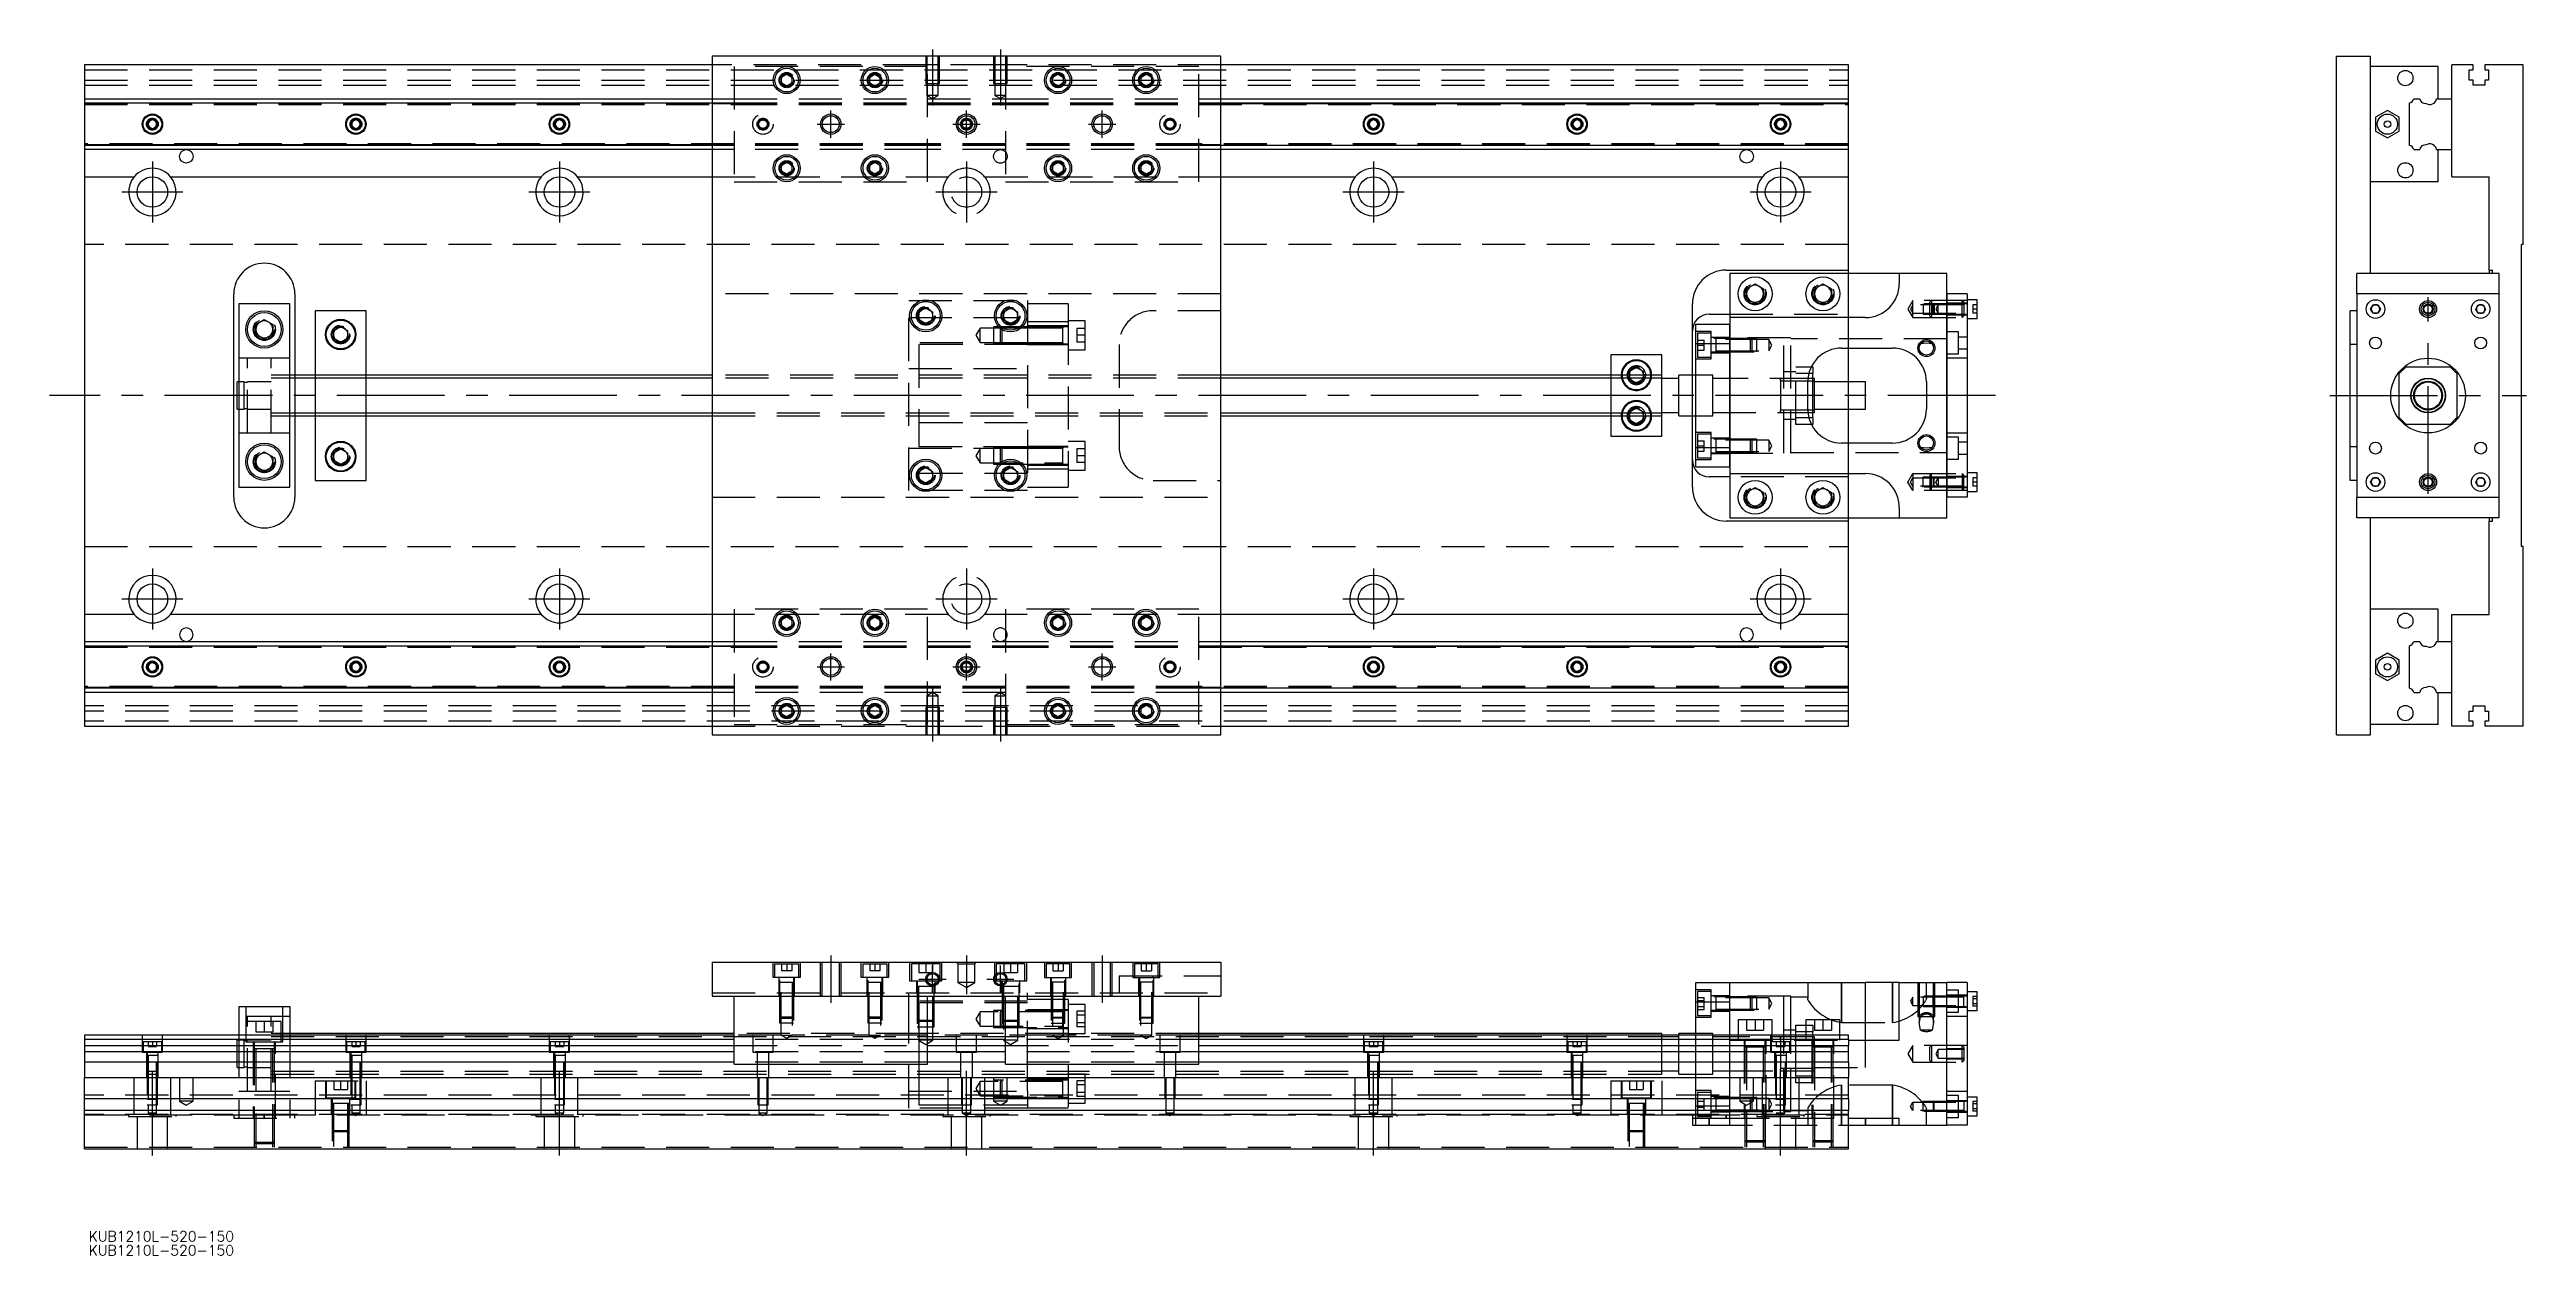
# Model space of a CAD drawing. Extents: x -10 to 720, y -253 to 102.
import ezdxf

# ---------------------------------------------------------------- set-up
doc = ezdxf.new("R2010")
doc.units = 0
doc.linetypes.add('CENTER', pattern=[50.8, 31.75, -6.35, 6.35, -6.35])
doc.linetypes.add('DASHED', pattern=[19.05, 12.7, -6.35])
doc.layers.get('0').update_dxf_attribs({"linetype": 'CONTINUOUS'})
doc.layers.add('CENTER', color=1, linetype='CENTER')
doc.styles.get("Standard").update_dxf_attribs({"font": 'txt.shx', "height": 3, "bigfont": 'bigfont.shx'})

# ---------------------------------------------------------------- blocks, each defined once
blk = doc.blocks.new('*U2')
at = {"color": 7, "linetype": 'CONTINUOUS'}
blk.add_text('KUB1210L-520-150', height=3, dxfattribs=at).set_placement((1.24, -249.37))
blk = doc.blocks.new('*U3')
at = {"color": 7, "linetype": 'CONTINUOUS'}
blk.add_text('KUB1210L-520-150', height=3, dxfattribs=at).set_placement((1.24, -253.5))

msp = doc.modelspace()

# ---------------------------------------------------------------- linework, layer by layer
at = {"color": 7, "linetype": 'CONTINUOUS'}
for p, q in [((0, 97.5), (0, 87.5)), ((185, 97.5), (0, 97.5)), ((335, 100), (185, 100)), ((185, 100), (185, -100)), ((335, -100), (335, 100)), ((520, 97.5), (335, 97.5)), ((520, 87.5), (520, 97.5)), ((663.9, -100), (663.9, 100)), ((663.9, 100), (673.9, 100)), ((673.9, 36), (673.9, 100)), ((693.9, 97), (673.9, 97)), ((693.9, 87.5), (693.9, 97)), ((697.9, 87.5), (697.9, 97.5)), ((704.2, 97.5), (697.9, 97.5)), ((703.05, 96), (704.2, 96)), ((703.05, 93), (703.05, 96)), ((704.2, 96), (704.2, 97.5)), ((707.6, 97.5), (707.6, 96)), ((718.9, 97.5), (707.6, 97.5)), ((707.6, 96), (708.75, 96)), ((708.75, 96), (708.75, 93)), ((718.9, 44.5), (718.9, 97.5)), ((205.5, 93.866026), (207, 94.73205)), ((205.5, 92.133974), (205.5, 93.866026)), ((207, 91.26795), (205.5, 92.133974)), ((207, 94.73205), (208.5, 93.866026)), ((208.5, 92.133974), (207, 91.26795)), ((208.5, 93.866026), (208.5, 92.133974)), ((231.5, 93.866026), (233, 94.73205)), ((231.5, 92.133974), (231.5, 93.866026)), ((233, 91.26795), (231.5, 92.133974)), ((233, 94.73205), (234.5, 93.866026)), ((234.5, 92.133974), (233, 91.26795)), ((234.5, 93.866026), (234.5, 92.133974)), ((285.5, 93.866026), (287, 94.73205)), ((285.5, 92.133974), (285.5, 93.866026)), ((287, 91.26795), (285.5, 92.133974)), ((287, 94.73205), (288.5, 93.866026)), ((288.5, 92.133974), (287, 91.26795)), ((288.5, 93.866026), (288.5, 92.133974)), ((311.5, 93.866026), (313, 94.73205)), ((311.5, 92.133974), (311.5, 93.866026)), ((313, 91.26795), (311.5, 92.133974)), ((313, 94.73205), (314.5, 93.866026)), ((314.5, 92.133974), (313, 91.26795)), ((314.5, 93.866026), (314.5, 92.133974)), ((704.2, 93), (703.05, 93)), ((704.2, 91.5), (704.2, 93)), ((707.6, 91.5), (704.2, 91.5)), ((707.6, 93), (707.6, 91.5)), ((708.75, 93), (707.6, 93)), ((0, 87.5), (185, 87.5)), ((0, 87.5), (0, 86.247728)), ((0, 86.247728), (185, 86.247728)), ((0, 86.247728), (0, 73.752272)), ((18.75, 80.721688), (20, 81.443376)), ((18.75, 79.278312), (18.75, 80.721688)), ((20, 81.443376), (21.25, 80.721688)), ((21.25, 80.721688), (21.25, 79.278312)), ((78.75, 80.721688), (80, 81.443376)), ((78.75, 79.278312), (78.75, 80.721688)), ((80, 81.443376), (81.25, 80.721688)), ((81.25, 80.721688), (81.25, 79.278312)), ((138.75, 80.721688), (140, 81.443376)), ((138.75, 79.278312), (138.75, 80.721688)), ((140, 81.443376), (141.25, 80.721688)), ((141.25, 80.721688), (141.25, 79.278312)), ((335, 87.5), (520, 87.5)), ((335, 86.247728), (520, 86.247728)), ((378.75, 80.721688), (380, 81.443376)), ((378.75, 79.278312), (378.75, 80.721688)), ((380, 81.443376), (381.25, 80.721688)), ((381.25, 80.721688), (381.25, 79.278312)), ((438.75, 80.721688), (440, 81.443376)), ((438.75, 79.278312), (438.75, 80.721688)), ((440, 81.443376), (441.25, 80.721688)), ((441.25, 80.721688), (441.25, 79.278312)), ((498.75, 80.721688), (500, 81.443376)), ((498.75, 79.278312), (498.75, 80.721688)), ((500, 81.443376), (501.25, 80.721688)), ((501.25, 80.721688), (501.25, 79.278312)), ((520, 86.247728), (520, 87.5)), ((520, 73.752272), (520, 86.247728)), ((675.39996, 82.020726), (675.399959, 77.979274)), ((678.89996, 84.041452), (675.39996, 82.020726)), ((682.399959, 82.020726), (678.89996, 84.041452)), ((682.399959, 77.979274), (682.399959, 82.020726)), ((685.4, 73.752272), (685.4, 86.247728)), ((686.652272, 87.5), (688.42668, 87.5)), ((693.377372, 87.5), (697.9, 87.5)), ((697.9, 72.5), (697.9, 87.5)), ((697.9, 72.5), (697.9, 87.5)), ((185, 73.752272), (0, 73.752272)), ((0, 73.752272), (0, 72.5)), ((20, 78.556624), (18.75, 79.278312)), ((21.25, 79.278312), (20, 78.556624)), ((80, 78.556624), (78.75, 79.278312)), ((81.25, 79.278312), (80, 78.556624)), ((140, 78.556624), (138.75, 79.278312)), ((141.25, 79.278312), (140, 78.556624)), ((520, 73.752272), (335, 73.752272)), ((380, 78.556624), (378.75, 79.278312)), ((381.25, 79.278312), (380, 78.556624)), ((440, 78.556624), (438.75, 79.278312)), ((441.25, 79.278312), (440, 78.556624)), ((500, 78.556624), (498.75, 79.278312)), ((501.25, 79.278312), (500, 78.556624)), ((520, 72.5), (520, 73.752272)), ((675.399959, 77.979274), (678.89996, 75.958548)), ((678.89996, 75.958548), (682.399959, 77.979274)), ((185, 72.5), (0, 72.5)), ((0, 72.5), (0, 64.5)), ((205.5, 67.866026), (207, 68.73205)), ((205.5, 66.133974), (205.5, 67.866026)), ((207, 65.26795), (205.5, 66.133974)), ((207, 68.73205), (208.5, 67.866026)), ((208.5, 66.133974), (207, 65.26795)), ((208.5, 67.866026), (208.5, 66.133974)), ((231.5, 67.866026), (233, 68.73205)), ((231.5, 66.133974), (231.5, 67.866026)), ((233, 65.26795), (231.5, 66.133974)), ((233, 68.73205), (234.5, 67.866026)), ((234.5, 66.133974), (233, 65.26795)), ((234.5, 67.866026), (234.5, 66.133974)), ((285.5, 67.866026), (287, 68.73205)), ((285.5, 66.133974), (285.5, 67.866026)), ((287, 65.26795), (285.5, 66.133974)), ((287, 68.73205), (288.5, 67.866026)), ((288.5, 66.133974), (287, 65.26795)), ((288.5, 67.866026), (288.5, 66.133974)), ((311.5, 67.866026), (313, 68.73205)), ((311.5, 66.133974), (311.5, 67.866026)), ((313, 65.26795), (311.5, 66.133974)), ((313, 68.73205), (314.5, 67.866026)), ((314.5, 66.133974), (313, 65.26795)), ((314.5, 67.866026), (314.5, 66.133974)), ((520, 72.5), (335, 72.5)), ((520, 64.5), (520, 72.5)), ((686.652272, 72.5), (688.42668, 72.5)), ((693.377372, 72.5), (697.9, 72.5)), ((693.9, 63), (693.9, 72.5)), ((697.9, 64.5), (697.9, 72.5)), ((0, 64.5), (14.638098, 64.5)), ((0, 64.5), (0, -64.5)), ((25.361902, 64.5), (134.638097, 64.5)), ((145.361903, 64.5), (185, 64.5)), ((335, 64.5), (374.638097, 64.5)), ((385.361903, 64.5), (494.638098, 64.5)), ((505.361902, 64.5), (520, 64.5)), ((520, 37), (520, 64.5)), ((693.9, 63), (673.9, 63)), ((697.9, 64.5), (708.9, 64.5)), ((708.9, 37), (708.9, 64.5)), ((718.9, 44.5), (718.4, 44.5)), ((718.4, -44.5), (718.4, 44.5)), ((484, 37), (520, 37)), ((520, 36), (520, 37)), ((708.9, 37), (709.9, 37)), ((708.9, 37), (708.9, 36)), ((709.9, 36), (709.9, 37)), ((44, -30), (44, 30)), ((62, 30), (62, 6)), ((535, 36), (485, 36)), ((485, 36), (485, 23)), ((490, 31.443376), (492.5, 32.886752)), ((490, 28.556624), (490, 31.443376)), ((492.5, 32.886752), (495, 31.443376)), ((495, 31.443376), (495, 28.556624)), ((510, 31.443376), (512.5, 32.886752)), ((510, 28.556624), (510, 31.443376)), ((512.5, 32.886752), (515, 31.443376)), ((515, 31.443376), (515, 28.556624)), ((549, 36), (535, 36)), ((535, 36), (535, 33)), ((549, 30), (549, 36)), ((555, 30), (549, 30)), ((549, 30), (549, -30)), ((549, -30), (549, 30)), ((555, 30), (555, -30)), ((711.9, 36), (669.9, 36)), ((669.9, 30), (669.9, 36)), ((669.9, 30), (669.9, -30)), ((711.9, 30), (669.9, 30)), ((711.9, 30), (711.9, 36)), ((711.9, -30), (711.9, 30)), ((45.5, 27), (45.5, -27)), ((60.5, 27), (45.5, 27)), ((50.5, 20.943376), (53, 22.386752)), ((53, 22.386752), (55.5, 20.943376)), ((60.5, -27), (60.5, 27)), ((83, 25), (68, 25)), ((68, 25), (68, 6)), ((83, 6), (83, 25)), ((246, 24.6547), (248, 25.809402)), ((246, 22.3453), (246, 24.6547)), ((248, 21.190598), (246, 22.3453)), ((248, 25.809402), (250, 24.6547)), ((250, 22.3453), (248, 21.190598)), ((250, 24.6547), (250, 22.3453)), ((271, 24.6547), (273, 25.809402)), ((271, 22.3453), (271, 24.6547)), ((273, 21.190598), (271, 22.3453)), ((273, 25.809402), (275, 24.6547)), ((275, 22.3453), (273, 21.190598)), ((275, 24.6547), (275, 22.3453)), ((474, 6), (474, 27)), ((479, 24), (485, 24)), ((525, 23), (485, 23)), ((485, 23), (485, 15.32971)), ((492.5, 27.113248), (490, 28.556624)), ((495, 28.556624), (492.5, 27.113248)), ((512.5, 27.113248), (510, 28.556624)), ((515, 28.556624), (512.5, 27.113248)), ((554, 23.999994), (554, 24.00051)), ((558, 28.25), (555, 28.25)), ((555, 22.75), (558, 22.75)), ((558, 22.75), (558, 28.25)), ((669.9, 25), (667.9, 25)), ((667.9, -25), (667.9, 25)), ((673.956624, 25.5), (674.678312, 26.75)), ((674.678312, 24.25), (673.956624, 25.5)), ((674.678312, 26.75), (676.121688, 26.75)), ((676.121688, 24.25), (674.678312, 24.25)), ((676.121688, 26.75), (676.843376, 25.5)), ((676.843376, 25.5), (676.121688, 24.25)), ((704.956624, 25.5), (705.678312, 26.75)), ((705.678312, 24.25), (704.956624, 25.5)), ((705.678312, 26.75), (707.121688, 26.75)), ((707.121688, 24.25), (705.678312, 24.25)), ((707.121688, 26.75), (707.843376, 25.5)), ((707.843376, 25.5), (707.121688, 24.25)), ((50.5, 18.056624), (50.5, 20.943376)), ((53, 16.613248), (50.5, 18.056624)), ((55.5, 18.056624), (53, 16.613248)), ((55.5, 20.943376), (55.5, 18.056624)), ((73.5, 19.1547), (75.5, 20.309402)), ((73.5, 16.8453), (73.5, 19.1547)), ((75.5, 15.690598), (73.5, 16.8453)), ((75.5, 20.309402), (77.5, 19.1547)), ((77.5, 16.8453), (75.5, 15.690598)), ((77.5, 19.1547), (77.5, 16.8453)), ((475, 21), (485, 21)), ((475, 15.32971), (475, 21)), ((475, 15.32971), (485, 15.32971)), ((475, -15.32971), (475, 15.32971)), ((485, -15.32971), (485, 15.32971)), ((485, 15.32971), (485, -15.32971)), ((669.9, 15), (667.9, 15)), ((450, 12), (450, 6)), ((465, 12), (450, 12)), ((455.5, 7.1547), (457.5, 8.309402)), ((457.5, 8.309402), (459.5, 7.1547)), ((465, 6), (465, 12)), ((509.069714, 8.5), (509.5, 8.5)), ((509.5, 8.5), (509.5, 6.5)), ((518, 14), (533, 14)), ((520, 4), (520, 14)), ((684.4, 8.5), (682.4, 6.5)), ((684.4, 8.5), (697.4, 8.5)), ((699.4, 6.5), (697.4, 8.5)), ((45, -4), (45, 4)), ((45.5, 4), (45, 4)), ((185, 6), (60.5, 6)), ((465, 6), (335, 6)), ((455.5, 6), (455.5, 7.1547)), ((459.5, 7.1547), (459.5, 6)), ((465, -6), (465, 6)), ((470, 5), (465, 5)), ((470, -6), (470, 6)), ((475, 6), (470, 6)), ((508, -4), (508, 4)), ((509.5, 4.25), (508.003126, 4.25)), ((509.5, 6.5), (508.317542, 6.5)), ((509.5, -6.5), (509.5, 6.5)), ((510, 5), (509.5, 5)), ((510, 4.25), (509.5, 4.25)), ((510, -5), (510, 5)), ((525, 4), (510, 4)), ((525, -4), (525, 4)), ((543, 4), (543, -4)), ((682.4, -6.5), (682.4, 6.5)), ((699.4, 6.5), (699.4, -6.5)), ((45, -4), (45.5, -4)), ((60.5, -6), (185, -6)), ((62, -6), (62, -30)), ((68, -6), (68, -25)), ((83, -25), (83, -6)), ((335, -6), (465, -6)), ((450, -6), (450, -12)), ((455.5, -7.1547), (455.5, -6)), ((457.5, -8.309402), (455.5, -7.1547)), ((459.5, -7.1547), (457.5, -8.309402)), ((459.5, -6), (459.5, -7.1547)), ((465, -5), (470, -5)), ((465, -12), (465, -6)), ((470, -6), (475, -6)), ((474, -27), (474, -6)), ((508.003126, -4.25), (509.5, -4.25)), ((508.317542, -6.5), (509.5, -6.5)), ((509.5, -4.25), (510, -4.25)), ((509.5, -5), (510, -5)), ((509.5, -6.5), (509.5, -8.5)), ((510, -4), (525, -4)), ((520, -14), (520, -4)), ((682.4, -6.5), (684.4, -8.5)), ((697.4, -8.5), (699.4, -6.5)), ((450, -12), (465, -12)), ((509.5, -8.5), (509.069714, -8.5)), ((533, -14), (518, -14)), ((697.4, -8.5), (684.4, -8.5)), ((50.5, -18.056624), (53, -16.613248)), ((50.5, -20.943376), (50.5, -18.056624)), ((53, -22.386752), (50.5, -20.943376)), ((53, -16.613248), (55.5, -18.056624)), ((55.5, -20.943376), (53, -22.386752)), ((55.5, -18.056624), (55.5, -20.943376)), ((73.5, -16.8453), (75.5, -15.690598)), ((73.5, -19.1547), (73.5, -16.8453)), ((75.5, -20.309402), (73.5, -19.1547)), ((75.5, -15.690598), (77.5, -16.8453)), ((77.5, -19.1547), (75.5, -20.309402)), ((77.5, -16.8453), (77.5, -19.1547)), ((246, -22.3453), (248, -21.190598)), ((248, -21.190598), (250, -22.3453)), ((271, -22.3453), (273, -21.190598)), ((273, -21.190598), (275, -22.3453)), ((475, -15.32971), (485, -15.32971)), ((475, -21), (475, -15.32971)), ((475, -21), (485, -21)), ((485, -15.32971), (485, -23)), ((667.9, -15), (669.9, -15)), ((45.5, -27), (60.5, -27)), ((68, -25), (83, -25)), ((246, -24.6547), (246, -22.3453)), ((248, -25.809402), (246, -24.6547)), ((250, -24.6547), (248, -25.809402)), ((250, -22.3453), (250, -24.6547)), ((271, -24.6547), (271, -22.3453)), ((273, -25.809402), (271, -24.6547)), ((275, -24.6547), (273, -25.809402)), ((275, -22.3453), (275, -24.6547)), ((485, -24), (479, -24)), ((485, -23), (525, -23)), ((485, -23), (485, -36)), ((490, -28.556624), (492.5, -27.113248)), ((490, -31.443376), (490, -28.556624)), ((492.5, -27.113248), (495, -28.556624)), ((495, -28.556624), (495, -31.443376)), ((510, -28.556624), (512.5, -27.113248)), ((510, -31.443376), (510, -28.556624)), ((512.5, -27.113248), (515, -28.556624)), ((515, -28.556624), (515, -31.443376)), ((554, -23.999994), (554, -24.00051)), ((558, -22.75), (555, -22.75)), ((555, -28.25), (558, -28.25)), ((558, -28.25), (558, -22.75)), ((669.9, -25), (667.9, -25)), ((673.956624, -25.5), (674.678312, -24.25)), ((674.678312, -26.75), (673.956624, -25.5)), ((674.678312, -24.25), (676.121688, -24.25)), ((676.121688, -26.75), (674.678312, -26.75)), ((676.121688, -24.25), (676.843376, -25.5)), ((676.843376, -25.5), (676.121688, -26.75)), ((704.956624, -25.5), (705.678312, -24.25)), ((705.678312, -26.75), (704.956624, -25.5)), ((705.678312, -24.25), (707.121688, -24.25)), ((707.121688, -26.75), (705.678312, -26.75)), ((707.121688, -24.25), (707.843376, -25.5)), ((707.843376, -25.5), (707.121688, -26.75)), ((485, -36), (535, -36)), ((492.5, -32.886752), (490, -31.443376)), ((495, -31.443376), (492.5, -32.886752)), ((512.5, -32.886752), (510, -31.443376)), ((515, -31.443376), (512.5, -32.886752)), ((520, -37), (520, -36)), ((535, -33), (535, -36)), ((535, -36), (549, -36)), ((555, -30), (549, -30)), ((549, -36), (549, -30)), ((669.9, -30), (711.9, -30)), ((669.9, -36), (669.9, -30)), ((711.9, -36), (669.9, -36)), ((673.9, -100), (673.9, -36)), ((708.9, -36), (708.9, -37)), ((709.9, -37), (709.9, -36)), ((711.9, -36), (711.9, -30)), ((520, -37), (484, -37)), ((520, -64.5), (520, -37)), ((708.9, -64.5), (708.9, -37)), ((708.9, -37), (709.9, -37)), ((718.9, -44.5), (718.4, -44.5)), ((718.9, -97.5), (718.9, -44.5)), ((0, -64.5), (0, -72.5)), ((14.638098, -64.5), (0, -64.5)), ((134.638097, -64.5), (25.361902, -64.5)), ((185, -64.5), (145.361903, -64.5)), ((205.5, -66.133974), (207, -65.26795)), ((207, -65.26795), (208.5, -66.133974)), ((231.5, -66.133974), (233, -65.26795)), ((233, -65.26795), (234.5, -66.133974)), ((285.5, -66.133974), (287, -65.26795)), ((287, -65.26795), (288.5, -66.133974)), ((311.5, -66.133974), (313, -65.26795)), ((313, -65.26795), (314.5, -66.133974)), ((374.638097, -64.5), (335, -64.5)), ((494.638098, -64.5), (385.361903, -64.5)), ((520, -64.5), (505.361902, -64.5)), ((520, -72.5), (520, -64.5)), ((693.9, -63), (673.9, -63)), ((693.9, -72.5), (693.9, -63)), ((697.9, -72.5), (697.9, -64.5)), ((697.9, -64.5), (708.9, -64.5)), ((0, -72.5), (185, -72.5)), ((0, -72.5), (0, -73.752272)), ((205.5, -67.866026), (205.5, -66.133974)), ((207, -68.73205), (205.5, -67.866026)), ((208.5, -67.866026), (207, -68.73205)), ((208.5, -66.133974), (208.5, -67.866026)), ((231.5, -67.866026), (231.5, -66.133974)), ((233, -68.73205), (231.5, -67.866026)), ((234.5, -67.866026), (233, -68.73205)), ((234.5, -66.133974), (234.5, -67.866026)), ((285.5, -67.866026), (285.5, -66.133974)), ((287, -68.73205), (285.5, -67.866026)), ((288.5, -67.866026), (287, -68.73205)), ((288.5, -66.133974), (288.5, -67.866026)), ((311.5, -67.866026), (311.5, -66.133974)), ((313, -68.73205), (311.5, -67.866026)), ((314.5, -67.866026), (313, -68.73205)), ((314.5, -66.133974), (314.5, -67.866026)), ((335, -72.5), (520, -72.5)), ((520, -73.752272), (520, -72.5)), ((686.652272, -72.5), (688.42668, -72.5)), ((693.377372, -72.5), (697.9, -72.5)), ((697.9, -87.5), (697.9, -72.5)), ((697.9, -87.5), (697.9, -72.5)), ((0, -73.752272), (185, -73.752272)), ((0, -73.752272), (0, -86.247728)), ((18.75, -79.278312), (20, -78.556624)), ((18.75, -80.721688), (18.75, -79.278312)), ((20, -78.556624), (21.25, -79.278312)), ((21.25, -79.278312), (21.25, -80.721688)), ((78.75, -79.278312), (80, -78.556624)), ((78.75, -80.721688), (78.75, -79.278312)), ((80, -78.556624), (81.25, -79.278312)), ((81.25, -79.278312), (81.25, -80.721688)), ((138.75, -79.278312), (140, -78.556624)), ((138.75, -80.721688), (138.75, -79.278312)), ((140, -78.556624), (141.25, -79.278312)), ((141.25, -79.278312), (141.25, -80.721688)), ((335, -73.752272), (520, -73.752272)), ((378.75, -79.278312), (380, -78.556624)), ((378.75, -80.721688), (378.75, -79.278312)), ((380, -78.556624), (381.25, -79.278312)), ((381.25, -79.278312), (381.25, -80.721688)), ((438.75, -79.278312), (440, -78.556624)), ((438.75, -80.721688), (438.75, -79.278312)), ((440, -78.556624), (441.25, -79.278312)), ((441.25, -79.278312), (441.25, -80.721688)), ((498.75, -79.278312), (500, -78.556624)), ((498.75, -80.721688), (498.75, -79.278312)), ((500, -78.556624), (501.25, -79.278312)), ((501.25, -79.278312), (501.25, -80.721688)), ((520, -86.247728), (520, -73.752272)), ((675.39996, -77.979274), (675.399959, -82.020726)), ((678.89996, -75.958548), (675.39996, -77.979274)), ((682.399959, -77.979274), (678.89996, -75.958548)), ((682.399959, -82.020726), (682.399959, -77.979274)), ((685.4, -86.247728), (685.4, -73.752272)), ((185, -86.247728), (0, -86.247728)), ((0, -86.247728), (0, -87.5)), ((185, -87.5), (0, -87.5)), ((0, -87.5), (0, -97.5)), ((20, -81.443376), (18.75, -80.721688)), ((21.25, -80.721688), (20, -81.443376)), ((80, -81.443376), (78.75, -80.721688)), ((81.25, -80.721688), (80, -81.443376)), ((140, -81.443376), (138.75, -80.721688)), ((141.25, -80.721688), (140, -81.443376)), ((520, -86.247728), (335, -86.247728)), ((520, -87.5), (335, -87.5)), ((380, -81.443376), (378.75, -80.721688)), ((381.25, -80.721688), (380, -81.443376)), ((440, -81.443376), (438.75, -80.721688)), ((441.25, -80.721688), (440, -81.443376)), ((500, -81.443376), (498.75, -80.721688)), ((501.25, -80.721688), (500, -81.443376)), ((520, -87.5), (520, -86.247728)), ((520, -97.5), (520, -87.5)), ((675.399959, -82.020726), (678.89996, -84.041452)), ((678.89996, -84.041452), (682.399959, -82.020726)), ((686.652272, -87.5), (688.42668, -87.5)), ((693.377372, -87.5), (697.9, -87.5)), ((693.9, -97), (693.9, -87.5)), ((697.9, -97.5), (697.9, -87.5)), ((205.5, -92.133974), (207, -91.26795)), ((205.5, -93.866026), (205.5, -92.133974)), ((207, -94.73205), (205.5, -93.866026)), ((207, -91.26795), (208.5, -92.133974)), ((208.5, -93.866026), (207, -94.73205)), ((208.5, -92.133974), (208.5, -93.866026)), ((231.5, -92.133974), (233, -91.26795)), ((231.5, -93.866026), (231.5, -92.133974)), ((233, -94.73205), (231.5, -93.866026)), ((233, -91.26795), (234.5, -92.133974)), ((234.5, -93.866026), (233, -94.73205)), ((234.5, -92.133974), (234.5, -93.866026)), ((285.5, -92.133974), (287, -91.26795)), ((285.5, -93.866026), (285.5, -92.133974)), ((287, -94.73205), (285.5, -93.866026)), ((287, -91.26795), (288.5, -92.133974)), ((288.5, -93.866026), (287, -94.73205)), ((288.5, -92.133974), (288.5, -93.866026)), ((311.5, -92.133974), (313, -91.26795)), ((311.5, -93.866026), (311.5, -92.133974)), ((313, -94.73205), (311.5, -93.866026)), ((313, -91.26795), (314.5, -92.133974)), ((314.5, -93.866026), (313, -94.73205)), ((314.5, -92.133974), (314.5, -93.866026)), ((703.05, -93), (704.2, -93)), ((703.05, -96), (703.05, -93)), ((704.2, -91.5), (707.6, -91.5)), ((704.2, -93), (704.2, -91.5)), ((707.6, -91.5), (707.6, -93)), ((707.6, -93), (708.75, -93)), ((708.75, -93), (708.75, -96)), ((0, -97.5), (185, -97.5)), ((185, -100), (335, -100)), ((335, -97.5), (520, -97.5)), ((663.9, -100), (673.9, -100)), ((693.9, -97), (673.9, -97)), ((704.2, -97.5), (697.9, -97.5)), ((704.2, -96), (703.05, -96)), ((704.2, -97.5), (704.2, -96)), ((707.6, -96), (707.6, -97.5)), ((708.75, -96), (707.6, -96)), ((718.9, -97.5), (707.6, -97.5)), ((185, -167.06), (335, -167.06)), ((185, -167.06), (185, -177.06)), ((335, -167.06), (335, -177.06)), ((475, -173.06), (485, -173.06)), ((475, -178.73029), (475, -173.06)), ((485, -173.06), (525, -173.06)), ((485, -188.56), (485, -173.06)), ((525, -190.06), (525, -173.06)), ((535, -173.06), (525, -173.06)), ((535, -190.06), (535, -173.06)), ((535, -173.06), (549, -173.06)), ((555, -173.06), (549, -173.06)), ((549, -215.06), (549, -173.06)), ((555, -173.06), (555, -215.06)), ((45.5, -180.06), (45.5, -188.56)), ((45.5, -180.06), (60.5, -180.06)), ((60.5, -180.06), (60.5, -188.56)), ((185, -177.06), (335, -177.06)), ((191.5, -197.06), (191.5, -177.06)), ((248.5, -197.06), (248.5, -177.06)), ((271.5, -197.06), (271.5, -177.06)), ((328.5, -197.06), (328.5, -177.06)), ((475, -178.73029), (485, -178.73029)), ((475, -188.56), (475, -178.73029)), ((554, -178.563062), (554, -178.429962)), ((558, -175.81), (555, -175.81)), ((555, -181.31), (558, -181.31)), ((558, -181.31), (558, -175.81)), ((0, -188.56), (0, -189.812272)), ((191.5, -188.56), (0, -188.56)), ((0, -189.812272), (0, -191.58668)), ((191.5, -189.812272), (0, -189.812272)), ((191.5, -188.06), (60.5, -188.06)), ((271.5, -189.812272), (248.5, -189.812272)), ((465, -188.06), (328.5, -188.06)), ((520, -188.56), (328.5, -188.56)), ((520, -189.812272), (328.5, -189.812272)), ((465, -188.56), (465, -188.06)), ((470, -188.56), (470, -188.06)), ((475, -188.06), (470, -188.06)), ((497.5, -184.06), (487.5, -184.06)), ((487.5, -184.06), (487.5, -188.56)), ((497.5, -188.56), (497.5, -184.06)), ((500, -189.059994), (500, -199.060006)), ((500, -189.059994), (500, -189.81)), ((500, -189.81), (500, -190.06)), ((501, -189.81), (500, -189.81)), ((504.5, -189.81), (501, -189.81)), ((507.5, -189.81), (504.5, -189.81)), ((517.5, -184.06), (507.5, -184.06)), ((507.5, -184.06), (507.5, -188.56)), ((509.5, -189.81), (507.5, -189.81)), ((510, -189.81), (509.5, -189.81)), ((517.5, -188.56), (517.5, -184.06)), ((520, -189.812272), (520, -188.56)), ((520, -189.812272), (520, -191.58668)), ((0, -191.58668), (191.5, -191.58668)), ((0, -191.58668), (0, -193.483076)), ((191.5, -193.483076), (0, -193.483076)), ((0, -193.483076), (0, -196.537372)), ((0, -196.537372), (0, -201.06)), ((191.5, -196.537372), (0, -196.537372)), ((56.000006, -192.56), (49.999994, -192.56)), ((56.000006, -192.56), (49.999994, -192.56)), ((191.5, -197.06), (248.5, -197.06)), ((248.5, -191.58668), (271.5, -191.58668)), ((271.5, -193.483076), (248.5, -193.483076)), ((271.5, -196.537372), (248.5, -196.537372)), ((271.5, -197.06), (328.5, -197.06)), ((328.5, -191.58668), (520, -191.58668)), ((520, -193.483076), (328.5, -193.483076)), ((520, -196.537372), (328.5, -196.537372)), ((500, -190.06), (500, -190.56)), ((500, -191.86), (500, -193.56)), ((500, -193.56), (500, -198.31)), ((500, -194.06), (500, -199.060006)), ((520, -190.06), (535, -190.06)), ((520, -193.483076), (520, -191.58668)), ((520, -196.537372), (520, -193.483076)), ((520, -196.537372), (520, -201.06)), ((0, -201.06), (520, -201.06)), ((0, -207.36), (0, -201.06)), ((18.5, -199.185), (18.75, -199.185)), ((18.75, -199.185), (21.25, -199.185)), ((21.25, -199.185), (21.5, -199.185)), ((500, -198.31), (510, -198.31)), ((520, -207.36), (520, -201.06)), ((520, -207.36), (0, -207.36)), ((0, -210.76), (0, -207.36)), ((520, -210.76), (0, -210.76)), ((0, -222.06), (0, -210.76)), ((78.000006, -208.66), (72.999994, -208.66)), ((78.000006, -208.66), (72.999994, -208.66)), ((520, -207.36), (520, -210.76)), ((520, -222.06), (520, -210.76)), ((554, -209.556938), (554, -209.690038)), ((558, -206.81), (555, -206.81)), ((558, -212.31), (558, -206.81)), ((520, -213.06), (535, -213.06)), ((520, -215.06), (525, -215.06)), ((525, -215.06), (525, -213.06)), ((525, -215.06), (535, -215.06)), ((535, -215.06), (535, -213.06)), ((535, -215.06), (549, -215.06)), ((555, -215.06), (549, -215.06)), ((555, -212.31), (558, -212.31)), ((0, -222.06), (520, -222.06))]:
    msp.add_line(p, q, dxfattribs=at)
at = {"color": 3, "linetype": 'DASHED'}
for p, q in [((0, 96), (520, 96)), ((248.000006, 97.5), (185, 97.5)), ((248.5, 97), (191.5, 97)), ((191.5, 97), (191.5, 63)), ((248.000006, 100), (248.000006, 92)), ((251.999994, 97.5), (248.000006, 97.5)), ((248.35, 100), (248.35, 92)), ((248.5, 63), (248.5, 97)), ((251.65, 92), (251.65, 100)), ((251.999994, 92), (251.999994, 100)), ((268.000006, 97.5), (251.999994, 97.5)), ((268.000006, 100), (268.000006, 92)), ((271.999994, 97.5), (268.000006, 97.5)), ((268.35, 100), (268.35, 92)), ((328.5, 97), (271.5, 97)), ((271.5, 97), (271.5, 63)), ((271.65, 92), (271.65, 100)), ((271.999994, 92), (271.999994, 100)), ((335, 97.5), (271.999994, 97.5)), ((328.5, 63), (328.5, 97)), ((0, 93), (520, 93)), ((0, 91.5), (520, 91.5)), ((208.973226, 93.326156), (209, 93)), ((231, 93), (231.023172, 93.30356)), ((248.000006, 92), (251.999994, 92)), ((248.35, 92), (248.35, 88.5)), ((251.65, 88.5), (248.35, 88.5)), ((248.35, 88.5), (250, 87.547372)), ((250, 87.547372), (251.65, 88.5)), ((251.65, 88.5), (251.65, 92)), ((268.000006, 92), (271.999994, 92)), ((268.35, 92), (268.35, 88.5)), ((271.65, 88.5), (268.35, 88.5)), ((268.35, 88.5), (270, 87.547372)), ((270, 87.547372), (271.65, 88.5)), ((271.65, 88.5), (271.65, 92)), ((288.973226, 93.326156), (289, 93)), ((311, 93), (311.030168, 93.346066)), ((0, 86.1147), (185, 86.1147)), ((0, 86.1), (191.5, 86.1)), ((0, 85.8), (191.5, 85.8)), ((185, 87.5), (191.5, 87.5)), ((185, 86.247728), (191.5, 86.247728)), ((185, 86.1147), (191.5, 86.1147)), ((191.5, 87.5), (248.5, 87.5)), ((191.5, 86.247728), (248.5, 86.247728)), ((191.5, 86.1147), (248.5, 86.1147)), ((191.5, 86.1), (248.5, 86.1)), ((191.5, 85.8), (248.5, 85.8)), ((248.5, 87.5), (271.5, 87.5)), ((248.5, 86.247728), (271.5, 86.247728)), ((248.5, 86.1147), (271.5, 86.1147)), ((248.5, 86.1), (271.5, 86.1)), ((248.5, 85.8), (271.5, 85.8)), ((271.5, 87.5), (328.5, 87.5)), ((271.5, 86.247728), (328.5, 86.247728)), ((271.5, 86.1147), (328.5, 86.1147)), ((271.5, 86.1), (328.5, 86.1)), ((271.5, 86.1), (328.5, 86.1)), ((271.5, 85.8), (328.5, 85.8)), ((271.5, 85.8), (328.5, 85.8)), ((328.5, 87.5), (335, 87.5)), ((328.5, 86.247728), (335, 86.247728)), ((328.5, 86.1147), (335, 86.1147)), ((328.5, 86.1), (520, 86.1)), ((328.5, 85.8), (520, 85.8)), ((335, 86.1147), (520, 86.1147)), ((191.5, 74.2), (0, 74.2)), ((191.5, 73.9), (0, 73.9)), ((185, 73.8853), (0, 73.8853)), ((21.477374, 80.25955), (21.5, 80)), ((78.5, 80), (78.516134, 80.21941)), ((141.477374, 80.25955), (141.5, 80)), ((191.5, 73.8853), (185, 73.8853)), ((191.5, 73.752272), (185, 73.752272)), ((248.5, 74.2), (191.5, 74.2)), ((248.5, 73.9), (191.5, 73.9)), ((248.5, 73.8853), (191.5, 73.8853)), ((248.5, 73.752272), (191.5, 73.752272)), ((271.5, 74.2), (248.5, 74.2)), ((271.5, 73.9), (248.5, 73.9)), ((271.5, 73.8853), (248.5, 73.8853)), ((271.5, 73.752272), (248.5, 73.752272)), ((328.5, 74.2), (271.5, 74.2)), ((328.5, 74.2), (271.5, 74.2)), ((328.5, 73.9), (271.5, 73.9)), ((328.5, 73.9), (271.5, 73.9)), ((328.5, 73.8853), (271.5, 73.8853)), ((328.5, 73.752272), (271.5, 73.752272)), ((520, 74.2), (328.5, 74.2)), ((520, 73.9), (328.5, 73.9)), ((335, 73.8853), (328.5, 73.8853)), ((335, 73.752272), (328.5, 73.752272)), ((520, 73.8853), (335, 73.8853)), ((381.477374, 80.25955), (381.5, 80)), ((441.477374, 80.25955), (441.5, 80)), ((501.477374, 80.25955), (501.5, 80)), ((191.5, 72.5), (185, 72.5)), ((248.5, 72.5), (191.5, 72.5)), ((205, 67), (205.030168, 67.346066)), ((231, 67), (231.023172, 67.30356)), ((271.5, 72.5), (248.5, 72.5)), ((328.5, 72.5), (271.5, 72.5)), ((288.973226, 67.326156), (289, 67)), ((311, 67), (311.030168, 67.346066)), ((335, 72.5), (328.5, 72.5)), ((185, 64.5), (254.638098, 64.5)), ((191.5, 63), (248.5, 63)), ((265.361903, 64.5), (335, 64.5)), ((271.5, 63), (328.5, 63)), ((520, 44.5), (0, 44.5)), ((335, 30), (185, 30)), ((495.477798, 30.364306), (495.5, 30)), ((509.5, 30), (509.520026, 30.346056)), ((520, 24), (520, 36)), ((243, -28), (243, 28)), ((243, 28), (278, 28)), ((243, 23), (278, 23)), ((245.5, 23.5), (245.518502, 23.803588)), ((270.5, 23.5), (270.518502, 23.803588)), ((278, 28), (278, -28)), ((290, 27), (278, 27)), ((290, 27), (290, 21.748564)), ((295, 22.00352), (290, 22.00352)), ((295, 13.50352), (295, 22.00352)), ((335, 25), (315, 25)), ((485, 24), (520, 24)), ((520, 23), (520, 24)), ((520, 14), (520, 23)), ((539, 28), (537.556624, 25.5)), ((537.556624, 25.5), (539, 23)), ((539, 26.75), (538.278312, 25.5)), ((538.278312, 25.5), (539, 24.25)), ((539, 23), (539, 28)), ((555, 28), (539, 28)), ((554, 26.75), (539, 26.75)), ((539, 24.25), (554, 24.25)), ((539, 23), (555, 23)), ((555, 27), (542, 26.999994)), ((542, 26.999994), (542, 24.000006)), ((542, 24.000006), (555, 24)), ((544.5, 28), (544, 27.5)), ((544, 23.5), (544, 27.5)), ((544, 23.5), (544.5, 23)), ((544.5, 28), (544.5, 23)), ((545.25, 27), (545, 26.75)), ((545, 24.25), (545, 26.75)), ((545, 24.25), (545.25, 24)), ((545.25, 27), (545.25, 24)), ((546.5, 26.75), (545.778312, 25.5)), ((545.778312, 25.5), (546.5, 24.25)), ((546.5, 24.25), (546.5, 26.75)), ((555, 27.25), (549, 27.25)), ((549, 23.75), (555, 23.75)), ((553.5, 23), (553.5, 28)), ((554, 27.5), (553.5, 28)), ((553.5, 23), (554, 23.5)), ((553.995, 24), (554, 24)), ((554, 27.5), (554, 23.5)), ((554, 24), (554, 24.124608)), ((554, 24.124608), (554, 24)), ((554, 24), (554, 23.859464)), ((554, 24), (554.005, 24)), ((556.7, 26.75), (556.7, 25.5)), ((558, 26.75), (556.7, 26.75)), ((556.7, 25.5), (556.7, 24.25)), ((558, 25.5), (556.7, 25.5)), ((558, 24.25), (556.7, 24.25)), ((50, 19.5), (50.020026, 19.846056)), ((77.983582, 18.286038), (78, 18)), ((278, 15.5), (243, 15.5)), ((246, 15), (246, -15)), ((278, 15), (246, 15)), ((264, 19.85352), (262.787564, 17.75352)), ((262.787564, 17.75352), (264, 15.65352)), ((264, 15.65352), (264, 19.85352)), ((268, 19.85352), (264, 19.85352)), ((264, 15.65352), (268, 15.65352)), ((268, 20.253516), (268, 15.253526)), ((269.532604, 20.253516), (268, 20.253516)), ((270, 19.85352), (268, 19.85352)), ((268, 15.65352), (270, 15.65352)), ((268, 15.253526), (270.4, 15.253524)), ((270.25722, 20.253516), (269.532604, 20.253516)), ((270.33547, 20.18899), (270, 19.85352)), ((270, 19.81727), (270, 19.85352)), ((270.816954, 19.85352), (270, 19.85352)), ((270, 15.65352), (270, 19.81727)), ((270, 15.65352), (278, 15.65352)), ((270, 15.65352), (270.4, 15.25352)), ((270.4, 20.253518), (270.25722, 20.253516)), ((270.4, 20.25352), (270.33547, 20.18899)), ((270.4, 20.25352), (270.4, 20.13808)), ((275.742786, 20.25352), (270.4, 20.25352)), ((275.74278, 20.253516), (270.4, 20.253518)), ((270.4, 20.13808), (270.4, 19.524764)), ((270.4, 19.524764), (270.4, 15.25352)), ((270.4, 15.25352), (278, 15.25352)), ((275.183046, 19.85352), (270.816954, 19.85352)), ((276.04396, 19.85352), (275.183046, 19.85352)), ((276.467402, 20.25352), (275.742786, 20.25352)), ((278, 19.85352), (276.04396, 19.85352)), ((278, 20.253516), (276.467396, 20.253516)), ((278, 20.25352), (276.467402, 20.25352)), ((290, 21.748564), (278, 21.748564)), ((290, 20.50352), (278, 20.50352)), ((288.405, 20.25352), (278, 20.25352)), ((288.4, 19.85352), (278, 19.85352)), ((278, 15.65352), (288.4, 15.65352)), ((278, 15.25352), (288.405, 15.25352)), ((278, 15.00352), (290, 15.00352)), ((290, 20.25352), (288.395, 20.25352)), ((288.395, 15.25352), (290, 15.25352)), ((288.4, 15.253516), (288.4, 20.253526)), ((288.4, 19.85352), (288.4, 20.253526)), ((288.4, 15.253516), (288.4, 20.253526)), ((288.4, 19.996122), (288.4, 20.25352)), ((288.4, 20.25352), (288.4, 19.996072)), ((288.4, 15.51097), (288.4, 19.996122)), ((288.4, 15.65352), (288.4, 19.85352)), ((288.4, 15.253516), (288.4, 15.65352)), ((288.4, 15.510988), (288.4, 15.25352)), ((288.4, 15.25352), (288.4, 15.51097)), ((290, 21.748564), (290, -21.748564)), ((292.5, 19.75352), (292.5, 17.75352)), ((295, 19.75352), (292.5, 19.75352)), ((292.5, 17.75352), (292.5, 15.75352)), ((295, 17.75352), (292.5, 17.75352)), ((295, 15.75352), (292.5, 15.75352)), ((305, 15), (305, -15)), ((479.5, 18.849242), (475, 18.849242)), ((475.5, 18.349242), (475.5, 11.349242)), ((479.5, 18.349242), (475.5, 18.349242)), ((475.5, 16.349242), (477.5, 16.349242)), ((475.5, 14.849242), (477.5, 14.849242)), ((477.5, 14.849242), (477.5, 16.349242)), ((477.5, 13.349242), (477.5, 14.849242)), ((479.5, 10.849242), (479.5, 18.849242)), ((485, 17.099242), (479.5, 17.099242)), ((493, 16.849238), (479.5, 16.849238)), ((480.9, 16.849238), (480.9, 12.849248)), ((496.5, 16.499242), (480.9, 16.499242)), ((485, 15.32971), (485, 21)), ((503, 17), (485, 17)), ((491.15, 12.849242), (491.15, 16.849242)), ((491.5, 16.499242), (491.15, 16.849242)), ((491.5, 16.499242), (491.5, 13.199242)), ((493, 12.849248), (493, 16.849238)), ((496.5, 16.499242), (496.5, 13.199242)), ((497.452628, 14.849242), (496.5, 16.499242)), ((496.5, 13.199242), (497.452628, 14.849242)), ((501, -17), (501, 17)), ((503, -17), (503, 17)), ((549, 16.75), (503, 16.75)), ((552.5, 18.75), (549, 18.75)), ((552.5, 12.25), (552.5, 18.75)), ((555, 17.25), (552.5, 17.25)), ((48, 11), (45.5, 11)), ((48, -11), (48, 11)), ((55, 11), (48, 11)), ((55, -11), (55, 11)), ((60.5, 11), (55, 11)), ((243, 8), (278, 8)), ((290, 13.50352), (295, 13.50352)), ((475, 10.849242), (479.5, 10.849242)), ((475.5, 13.349242), (477.5, 13.349242)), ((475.5, 11.349242), (479.5, 11.349242)), ((479.5, 12.849248), (493, 12.849248)), ((479.5, 12.599242), (485, 12.599242)), ((480.9, 13.199242), (496.5, 13.199242)), ((491.15, 12.849242), (491.5, 13.199242)), ((504.5, 8.5), (509.069714, 8.5)), ((504.5, -8.5), (504.5, 8.5)), ((549, 12.25), (552.5, 12.25)), ((555, 11), (549, 11)), ((552.5, 13.75), (555, 13.75)), ((47.1, 4), (45.5, 4)), ((47.1, -4), (47.1, 4)), ((48, 3.8), (47.1, 3.8)), ((55, 4), (48, 4)), ((60.5, 6), (55, 6)), ((60.5, 5.125), (55, 5.125)), ((62, 6), (62, 5.125)), ((62, 5.125), (62, -5.125)), ((68, 6), (68, 5.125)), ((68, 5.125), (68, -5.125)), ((83, 5.125), (83, 6)), ((83, -5.125), (83, 5.125)), ((335, 6), (185, 6)), ((335, 5.125), (185, 5.125)), ((450, 6), (450, 5.125)), ((450, 5.125), (450, -5.125)), ((455.5, 5.125), (455.5, 6)), ((455.5, 4.8453), (455.5, 5.125)), ((457.5, 3.690598), (455.5, 4.8453)), ((459.5, 4.8453), (457.5, 3.690598)), ((459.5, 6), (459.5, 5.125)), ((459.5, 5.125), (459.5, 4.8453)), ((459.983582, 6.286038), (460, 6)), ((474, -6), (474, 6)), ((480, 6), (475, 6)), ((480, -6), (480, 6)), ((509.5, 5), (480, 5)), ((500, 5.000006), (500, -5.000006)), ((500, 4.43509), (500, 5)), ((500, 5), (500, 4.435078)), ((500, 4.435078), (500, -4.43509)), ((508.003126, 4.25), (500, 4.25)), ((504.5, 7), (501, 7)), ((508.317542, 6.5), (504.5, 6.5)), ((520, -4), (520, 4)), ((45.5, -4), (47.1, -4)), ((47.1, -3.8), (48, -3.8)), ((48, -4), (55, -4)), ((55, -5.125), (60.5, -5.125)), ((55, -6), (60.5, -6)), ((62, -5.125), (62, -6)), ((68, -5.125), (68, -6)), ((83, -6), (83, -5.125)), ((185, -5.125), (335, -5.125)), ((185, -6), (335, -6)), ((450, -5.125), (450, -6)), ((455, -6), (455.018502, -5.696412)), ((455.5, -4.8453), (457.5, -3.690598)), ((455.5, -5.125), (455.5, -4.8453)), ((455.5, -6), (455.5, -5.125)), ((457.5, -3.690598), (459.5, -4.8453)), ((459.5, -4.8453), (459.5, -5.125)), ((459.5, -5.125), (459.5, -6)), ((475, -6), (480, -6)), ((480, -5), (509.5, -5)), ((500, -4.25), (508.003126, -4.25)), ((500, -5), (500, -4.435078)), ((500, -4.43509), (500, -4.998998)), ((500, -4.998998), (500, -5)), ((501, -7), (504.5, -7)), ((504.5, -6.5), (508.317542, -6.5)), ((45.5, -11), (48, -11)), ((48, -11), (55, -11)), ((55, -11), (60.5, -11)), ((278, -8), (243, -8)), ((295, -13.50352), (290, -13.50352)), ((295, -22.00352), (295, -13.50352)), ((479.5, -10.849242), (475, -10.849242)), ((475.5, -11.349242), (475.5, -18.349242)), ((479.5, -11.349242), (475.5, -11.349242)), ((475.5, -13.349242), (477.5, -13.349242)), ((477.5, -14.849242), (477.5, -13.349242)), ((479.5, -18.849242), (479.5, -10.849242)), ((485, -12.599242), (479.5, -12.599242)), ((493, -12.849248), (479.5, -12.849248)), ((480.9, -12.849248), (480.9, -16.849238)), ((496.5, -13.199242), (480.9, -13.199242)), ((491.15, -16.849242), (491.15, -12.849242)), ((491.5, -13.199242), (491.15, -12.849242)), ((491.5, -13.199242), (491.5, -16.499242)), ((493, -16.849238), (493, -12.849248)), ((496.5, -13.199242), (496.5, -16.499242)), ((497.452628, -14.849242), (496.5, -13.199242)), ((509.069714, -8.5), (504.5, -8.5)), ((520, -23), (520, -14)), ((549, -11), (555, -11)), ((552.5, -12.25), (549, -12.25)), ((552.5, -18.75), (552.5, -12.25)), ((555, -13.75), (552.5, -13.75)), ((50, -19.5), (50.020026, -19.153944)), ((77.983582, -17.713962), (78, -18)), ((243, -15.5), (278, -15.5)), ((246, -15), (278, -15)), ((264, -15.65352), (262.787564, -17.75352)), ((262.787564, -17.75352), (264, -19.85352)), ((264, -19.85352), (264, -15.65352)), ((268, -15.65352), (264, -15.65352)), ((264, -19.85352), (288.4, -19.85352)), ((268, -15.253526), (268, -20.253516)), ((270.399994, -15.253526), (268, -15.253526)), ((270, -15.65352), (268, -15.65352)), ((268, -20.253516), (269.532604, -20.253516)), ((269.532604, -20.253516), (270.25722, -20.253516)), ((270.4, -15.25352), (270, -15.65352)), ((270, -19.85352), (270, -15.65352)), ((278, -15.65352), (270, -15.65352)), ((270, -19.85352), (270.33547, -20.18899)), ((270.25722, -20.253516), (270.399994, -20.253516)), ((270.33547, -20.18899), (270.4, -20.25352)), ((278, -15.253526), (270.399994, -15.253526)), ((270.4, -15.25352), (270.4, -19.524764)), ((278, -15.25352), (270.4, -15.25352)), ((270.4, -19.524764), (270.4, -20.13808)), ((270.4, -20.13808), (270.4, -20.25352)), ((270.4, -20.25352), (275.742786, -20.25352)), ((275.742786, -20.25352), (276.467402, -20.25352)), ((276.467396, -20.253516), (278, -20.253516)), ((276.467402, -20.25352), (278, -20.25352)), ((290, -15.00352), (278, -15.00352)), ((288.405, -15.25352), (278, -15.25352)), ((288.4, -15.65352), (278, -15.65352)), ((278, -20.25352), (288.405, -20.25352)), ((278, -20.50352), (290, -20.50352)), ((290, -21.748564), (278, -21.748564)), ((290, -21.748564), (278, -21.748564)), ((290, -15.25352), (288.395, -15.25352)), ((288.395, -20.25352), (290, -20.25352)), ((288.4, -20.253526), (288.4, -15.253516)), ((288.4, -20.25267), (288.4, -15.253516)), ((288.4, -15.51092), (288.4, -15.25352)), ((288.4, -15.25352), (288.4, -15.51097)), ((288.4, -19.996072), (288.4, -15.51092)), ((288.4, -19.996054), (288.4, -20.25352)), ((288.4, -20.25352), (288.4, -19.996072)), ((288.4, -20.253526), (288.4, -20.25267)), ((290, -21.748564), (290, -27)), ((292.5, -15.75352), (292.5, -17.75352)), ((295, -15.75352), (292.5, -15.75352)), ((292.5, -17.75352), (292.5, -19.75352)), ((295, -17.75352), (292.5, -17.75352)), ((295, -19.75352), (292.5, -19.75352)), ((475, -18.849242), (479.5, -18.849242)), ((475.5, -14.849242), (477.5, -14.849242)), ((475.5, -16.349242), (477.5, -16.349242)), ((475.5, -18.349242), (479.5, -18.349242)), ((477.5, -16.349242), (477.5, -14.849242)), ((479.5, -16.849238), (493, -16.849238)), ((479.5, -17.099242), (485, -17.099242)), ((480.9, -16.499242), (496.5, -16.499242)), ((485, -21), (485, -15.32971)), ((485, -17), (503, -17)), ((491.15, -16.849242), (491.5, -16.499242)), ((496.5, -16.499242), (497.452628, -14.849242)), ((503, -16.75), (549, -16.75)), ((549, -18.75), (552.5, -18.75)), ((552.5, -17.25), (555, -17.25)), ((278, -23), (243, -23)), ((278, -28), (243, -28)), ((245.5, -23.5), (245.518502, -23.196412)), ((270.5, -23.5), (270.518502, -23.196412)), ((278, -27), (290, -27)), ((290, -22.00352), (295, -22.00352)), ((315, -25), (335, -25)), ((520, -24), (485, -24)), ((520, -24), (520, -23)), ((520, -36), (520, -24)), ((537.556624, -25.5), (539, -23)), ((539, -28), (537.556624, -25.5)), ((538.278312, -25.5), (539, -24.25)), ((539, -26.75), (538.278312, -25.5)), ((539, -23), (539, -28)), ((539, -23), (555, -23)), ((539, -24.25), (554, -24.25)), ((554, -26.75), (539, -26.75)), ((555, -28), (539, -28)), ((542, -24.000006), (555, -24)), ((542, -26.999994), (542, -24.000006)), ((555, -27), (542, -26.999994)), ((544, -23.5), (544.5, -23)), ((544, -23.5), (544, -27.5)), ((544.5, -28), (544, -27.5)), ((544.5, -28), (544.5, -23)), ((545, -24.25), (545.25, -24)), ((545, -24.25), (545, -26.75)), ((545.25, -27), (545, -26.75)), ((545.25, -27), (545.25, -24)), ((545.778312, -25.5), (546.5, -24.25)), ((546.5, -26.75), (545.778312, -25.5)), ((546.5, -24.25), (546.5, -26.75)), ((549, -23.75), (555, -23.75)), ((555, -27.25), (549, -27.25)), ((553.5, -23), (553.5, -28)), ((553.5, -23), (554, -23.5)), ((554, -27.5), (553.5, -28)), ((553.995, -24), (554, -24)), ((554, -27.5), (554, -23.5)), ((554, -24), (554, -23.859464)), ((554, -24), (554, -24.124608)), ((554, -24.124608), (554, -24)), ((554, -24), (554.005, -24)), ((556.7, -24.25), (556.7, -25.5)), ((558, -24.25), (556.7, -24.25)), ((556.7, -25.5), (556.7, -26.75)), ((558, -25.5), (556.7, -25.5)), ((558, -26.75), (556.7, -26.75)), ((185, -30), (335, -30)), ((489.5, -30), (489.520026, -29.653944)), ((515.477798, -29.635694), (515.5, -30)), ((0, -44.5), (520, -44.5)), ((254.638098, -64.5), (185, -64.5)), ((248.5, -63), (191.5, -63)), ((191.5, -63), (191.5, -97)), ((248.5, -97), (248.5, -63)), ((335, -64.5), (265.361903, -64.5)), ((328.5, -63), (271.5, -63)), ((271.5, -63), (271.5, -97)), ((328.5, -97), (328.5, -63)), ((185, -72.5), (191.5, -72.5)), ((191.5, -72.5), (248.5, -72.5)), ((208.973226, -66.673844), (209, -67)), ((231, -67), (231.023172, -66.69644)), ((248.5, -72.5), (271.5, -72.5)), ((271.5, -72.5), (328.5, -72.5)), ((288.973226, -66.673844), (289, -67)), ((314.973226, -66.673844), (315, -67)), ((328.5, -72.5), (335, -72.5)), ((0, -73.8853), (185, -73.8853)), ((0, -73.9), (191.5, -73.9)), ((0, -74.2), (191.5, -74.2)), ((21.477374, -79.74045), (21.5, -80)), ((78.5, -80), (78.516134, -79.78059)), ((141.477374, -79.74045), (141.5, -80)), ((185, -73.752272), (191.5, -73.752272)), ((185, -73.8853), (191.5, -73.8853)), ((191.5, -73.752272), (248.5, -73.752272)), ((191.5, -73.8853), (248.5, -73.8853)), ((191.5, -73.9), (248.5, -73.9)), ((191.5, -74.2), (248.5, -74.2)), ((248.5, -73.752272), (271.5, -73.752272)), ((248.5, -73.8853), (271.5, -73.8853)), ((248.5, -73.9), (271.5, -73.9)), ((248.5, -74.2), (271.5, -74.2)), ((271.5, -73.752272), (328.5, -73.752272)), ((271.5, -73.8853), (328.5, -73.8853)), ((271.5, -73.9), (328.5, -73.9)), ((271.5, -73.9), (328.5, -73.9)), ((271.5, -74.2), (328.5, -74.2)), ((271.5, -74.2), (328.5, -74.2)), ((328.5, -73.752272), (335, -73.752272)), ((328.5, -73.8853), (335, -73.8853)), ((328.5, -73.9), (520, -73.9)), ((328.5, -74.2), (520, -74.2)), ((335, -73.8853), (520, -73.8853)), ((381.477374, -79.74045), (381.5, -80)), ((438.5, -80), (438.516134, -79.78059)), ((501.477374, -79.74045), (501.5, -80)), ((191.5, -85.8), (0, -85.8)), ((191.5, -86.1), (0, -86.1)), ((185, -86.1147), (0, -86.1147)), ((191.5, -86.1147), (185, -86.1147)), ((191.5, -86.247728), (185, -86.247728)), ((191.5, -87.5), (185, -87.5)), ((248.5, -85.8), (191.5, -85.8)), ((248.5, -86.1), (191.5, -86.1)), ((248.5, -86.1147), (191.5, -86.1147)), ((248.5, -86.247728), (191.5, -86.247728)), ((248.5, -87.5), (191.5, -87.5)), ((250, -87.547372), (248.35, -88.5)), ((271.5, -85.8), (248.5, -85.8)), ((271.5, -86.1), (248.5, -86.1)), ((271.5, -86.1147), (248.5, -86.1147)), ((271.5, -86.247728), (248.5, -86.247728)), ((271.5, -87.5), (248.5, -87.5)), ((251.65, -88.5), (250, -87.547372)), ((270, -87.547372), (268.35, -88.5)), ((271.65, -88.5), (270, -87.547372)), ((328.5, -85.8), (271.5, -85.8)), ((328.5, -85.8), (271.5, -85.8)), ((328.5, -86.1), (271.5, -86.1)), ((328.5, -86.1), (271.5, -86.1)), ((328.5, -86.1147), (271.5, -86.1147)), ((328.5, -86.247728), (271.5, -86.247728)), ((328.5, -87.5), (271.5, -87.5)), ((520, -85.8), (328.5, -85.8)), ((520, -86.1), (328.5, -86.1)), ((335, -86.1147), (328.5, -86.1147)), ((335, -86.247728), (328.5, -86.247728)), ((335, -87.5), (328.5, -87.5)), ((520, -86.1147), (335, -86.1147)), ((520, -91.5), (0, -91.5)), ((520, -93), (0, -93)), ((208.973226, -92.673844), (209, -93)), ((234.973226, -92.673844), (235, -93)), ((251.999994, -92), (248.000006, -92)), ((248.000006, -92), (248.000006, -100)), ((248.35, -88.5), (250, -88.5)), ((248.35, -88.5), (248.35, -92)), ((248.35, -92), (248.35, -100)), ((250, -88.5), (251.65, -88.5)), ((251.65, -92), (251.65, -88.5)), ((251.65, -100), (251.65, -92)), ((251.999994, -100), (251.999994, -92)), ((271.999994, -92), (268.000006, -92)), ((268.000006, -92), (268.000006, -100)), ((268.35, -88.5), (270, -88.5)), ((268.35, -88.5), (268.35, -92)), ((268.35, -92), (268.35, -100)), ((270, -88.5), (271.65, -88.5)), ((271.65, -92), (271.65, -88.5)), ((271.65, -100), (271.65, -92)), ((271.999994, -100), (271.999994, -92)), ((288.973226, -92.673844), (289, -93)), ((311, -93), (311.030168, -92.653934)), ((520, -96), (0, -96)), ((185, -97.5), (248.000006, -97.5)), ((191.5, -97), (248.5, -97)), ((248.000006, -97.5), (251.999994, -97.5)), ((251.999994, -97.5), (268.000006, -97.5)), ((268.000006, -97.5), (271.999994, -97.5)), ((271.5, -97), (328.5, -97)), ((271.999994, -97.5), (335, -97.5)), ((203, -171.56), (203, -167.06)), ((203.5, -167.56), (210.5, -167.56)), ((203.5, -171.56), (203.5, -167.56)), ((205.5, -167.56), (205.5, -169.56)), ((207, -167.56), (207, -169.56)), ((208.5, -167.56), (208.5, -169.56)), ((210.5, -167.56), (210.5, -171.56)), ((211, -167.06), (211, -171.56)), ((217.000006, -177.06), (217.000006, -167.06)), ((217.5, -177.06), (217.5, -167.06)), ((222.5, -167.06), (222.5, -177.06)), ((222.999994, -167.06), (222.999994, -177.06)), ((229, -171.56), (229, -167.06)), ((229.5, -167.56), (236.5, -167.56)), ((229.5, -171.56), (229.5, -167.56)), ((231.5, -167.56), (231.5, -169.56)), ((233, -167.56), (233, -169.56)), ((234.5, -167.56), (234.5, -169.56)), ((236.5, -167.56), (236.5, -171.56)), ((237, -167.06), (237, -171.56)), ((243.25, -167.06), (243.25, -172.56)), ((252.25, -167.56), (243.75, -167.56)), ((243.75, -167.56), (243.75, -172.56)), ((246, -167.56), (246, -170.06)), ((248, -167.56), (248, -170.06)), ((250, -167.56), (250, -170.06)), ((252.25, -172.56), (252.25, -167.56)), ((252.75, -172.56), (252.75, -167.06)), ((257.5, -167.56), (257, -167.06)), ((257.5, -167.56), (257.5, -173.06)), ((257.5, -167.56), (262.5, -167.56)), ((262.5, -167.56), (263, -167.06)), ((262.5, -173.06), (262.5, -167.56)), ((268.25, -167.06), (268.25, -172.56)), ((277.25, -167.56), (268.75, -167.56)), ((268.75, -167.56), (268.75, -170.49875)), ((271, -167.56), (271, -170.06)), ((273, -167.56), (273, -170.06)), ((275, -167.56), (275, -170.06)), ((277.25, -172.56), (277.25, -167.56)), ((277.75, -172.56), (277.75, -167.06)), ((283, -167.06), (283, -171.56)), ((290.5, -167.56), (283.5, -167.56)), ((283.5, -167.56), (283.5, -171.56)), ((285.5, -167.56), (285.5, -169.56)), ((287, -167.56), (287, -169.56)), ((288.5, -167.56), (288.5, -169.56)), ((290.5, -171.56), (290.5, -167.56)), ((291, -171.56), (291, -167.06)), ((297.000006, -167.06), (297.000006, -177.06)), ((297.5, -167.06), (297.5, -177.06)), ((302.5, -177.06), (302.5, -167.06)), ((302.999994, -177.06), (302.999994, -167.06)), ((309, -167.06), (309, -171.56)), ((316.5, -167.56), (309.5, -167.56)), ((309.5, -167.56), (309.5, -171.56)), ((311.5, -167.56), (311.5, -169.56)), ((313, -167.56), (313, -169.56)), ((314.5, -167.56), (314.5, -169.56)), ((316.5, -171.56), (316.5, -167.56)), ((317, -171.56), (317, -167.06)), ((211, -171.56), (203, -171.56)), ((204.75, -177.06), (204.75, -171.56)), ((205.000006, -185.06), (204.999977, -171.56)), ((205, -172.955), (209, -172.96)), ((205, -172.96), (205, -172.955)), ((205, -172.965), (205, -172.96)), ((205.35, -188.56), (205.35, -172.96)), ((207, -169.56), (205.5, -169.56)), ((208.5, -169.56), (207, -169.56)), ((208.65, -172.96), (208.65, -188.56)), ((209.000023, -171.56), (208.999994, -185.06)), ((209, -172.955), (209, -172.96)), ((209, -172.96), (209, -172.965)), ((209.25, -171.56), (209.25, -177.06)), ((237, -171.56), (229, -171.56)), ((230.75, -177.06), (230.75, -171.56)), ((231.000006, -185.06), (230.999977, -171.56)), ((231, -172.96), (235, -172.96)), ((231.35, -188.56), (231.35, -172.96)), ((233, -169.56), (231.5, -169.56)), ((234.5, -169.56), (233, -169.56)), ((234.65, -172.96), (234.65, -188.56)), ((235.000023, -171.56), (234.999994, -185.06)), ((235.25, -171.56), (235.25, -177.06)), ((243.25, -172.56), (252.75, -172.56)), ((245.25, -172.56), (245.25, -176.06)), ((250.500006, -174.16), (245.499994, -174.16)), ((245.500006, -172.56), (245.500006, -186.06)), ((245.9, -174.16), (245.9, -190.06)), ((246, -170.06), (248, -170.06)), ((248, -170.06), (250, -170.06)), ((250.1, -190.06), (250.1, -174.16)), ((250.499994, -186.06), (250.499994, -172.56)), ((250.75, -176.06), (250.75, -172.56)), ((262.5, -173.06), (257.5, -173.06)), ((257.5, -173.06), (260, -174.503376)), ((260, -174.503376), (262.5, -173.06)), ((268.25, -172.56), (277.75, -172.56)), ((268.75, -170.49875), (268.75, -170.982968)), ((268.75, -170.982968), (268.75, -172.56)), ((270.25, -172.56), (270.25, -176.06)), ((275.500006, -174.16), (270.499994, -174.16)), ((270.500006, -172.56), (270.500006, -186.06)), ((270.9, -174.16), (270.9, -190.06)), ((271, -170.06), (273, -170.06)), ((273, -170.06), (275, -170.06)), ((275.1, -190.06), (275.1, -174.16)), ((275.499994, -186.06), (275.499994, -172.56)), ((275.75, -176.06), (275.75, -172.56)), ((283, -171.56), (291, -171.56)), ((284.75, -171.56), (284.75, -177.06)), ((284.999977, -171.56), (285.000006, -185.06)), ((289, -172.96), (285, -172.96)), ((285.35, -172.96), (285.35, -188.56)), ((285.5, -169.56), (287, -169.56)), ((287, -169.56), (288.5, -169.56)), ((288.65, -188.56), (288.65, -172.96)), ((288.999994, -185.06), (289.000023, -171.56)), ((289.25, -177.06), (289.25, -171.56)), ((305, -171.06), (305, -176.06)), ((305, -171.06), (335, -171.06)), ((309, -171.56), (317, -171.56)), ((310.75, -171.56), (310.75, -177.06)), ((310.999977, -171.56), (311.000006, -185.06)), ((315, -172.955), (311, -172.96)), ((311, -172.955), (311, -172.96)), ((311, -172.96), (311, -172.965)), ((311.35, -172.96), (311.35, -188.56)), ((311.5, -169.56), (313, -169.56)), ((313, -169.56), (314.5, -169.56)), ((314.65, -188.56), (314.65, -172.96)), ((314.999994, -185.06), (315.000023, -171.56)), ((315, -171.56), (315, -171.06)), ((315, -172.96), (315, -172.955)), ((315, -172.965), (315, -172.96)), ((315.25, -177.06), (315.25, -171.56)), ((479.5, -175.210758), (475, -175.210758)), ((479.5, -183.210758), (479.5, -175.210758)), ((508, -173.06), (508, -177.794622)), ((518, -184.864212), (518, -173.06)), ((518, -173.06), (518, -184.864212)), ((533, -173.06), (533, -184.864212)), ((533, -184.864212), (533, -173.06)), ((540.500006, -173.06), (540.500006, -183.06)), ((540.9, -173.06), (540.9, -183.06)), ((543, -177.794622), (543, -173.06)), ((545.1, -183.06), (545.1, -173.06)), ((545.499994, -183.06), (545.499994, -173.06)), ((47.5, -180.06), (47.5, -190.56)), ((58.5, -190.56), (58.5, -180.06)), ((185, -176.06), (335, -176.06)), ((243, -177.06), (243, -176.06)), ((243, -188.935), (243, -177.06)), ((278, -178.56), (243, -178.56)), ((246, -179.06), (246, -184.56)), ((278, -179.06), (246, -179.06)), ((264, -181.71), (262.787564, -183.81)), ((264, -185.91), (264, -181.71)), ((288.4, -181.71), (264, -181.71)), ((290, -181.31), (268, -181.310004)), ((268, -181.310004), (268, -186.309994)), ((270.4, -181.310003), (270.4, -186.309995)), ((278, -177.06), (278, -176.06)), ((278, -197.06), (278, -177.06)), ((290, -178.06), (278, -178.06)), ((290, -181.06), (278, -181.06)), ((288.4, -186.31), (288.4, -181.31)), ((290, -178.06), (290, -210.06)), ((295, -179.56), (290, -179.56)), ((292.5, -181.500598), (292.5, -186.119402)), ((295, -181.500598), (292.5, -181.500598)), ((295, -188.06), (295, -179.56)), ((475.5, -175.710758), (475.5, -179.210758)), ((479.5, -175.710758), (475.5, -175.710758)), ((475.5, -177.478706), (477.5, -177.478706)), ((475.5, -178.344732), (477.5, -178.344732)), ((475.5, -179.210758), (475.5, -182.710758)), ((475.5, -180.076782), (477.5, -180.076782)), ((475.5, -180.942808), (477.5, -180.942808)), ((477.5, -178.344732), (477.5, -177.478706)), ((477.5, -180.076782), (477.5, -178.344732)), ((477.5, -180.942808), (477.5, -180.076782)), ((485, -176.960758), (479.5, -176.960758)), ((493, -177.210762), (479.5, -177.210762)), ((479.5, -181.210752), (493, -181.210752)), ((479.5, -181.460758), (485, -181.460758)), ((480.9, -177.210762), (480.9, -181.210752)), ((496.5, -177.560758), (480.9, -177.560758)), ((480.9, -180.860758), (496.5, -180.860758)), ((503, -177.06), (485, -177.06)), ((491.15, -179.210758), (491.15, -177.210758)), ((491.5, -177.560758), (491.15, -177.210758)), ((491.15, -181.210758), (491.15, -179.210758)), ((491.15, -181.210758), (491.5, -180.860758)), ((491.5, -177.560758), (491.5, -179.210758)), ((491.5, -179.210758), (491.5, -180.860758)), ((493, -181.210752), (493, -177.210762)), ((496.5, -177.560758), (496.5, -179.210758)), ((497.452628, -179.210758), (496.5, -177.560758)), ((496.5, -179.210758), (496.5, -180.860758)), ((496.5, -180.860758), (497.452628, -179.210758)), ((501, -188.56), (501, -177.06)), ((503, -188.56), (503, -177.06)), ((508, -177.31), (503, -177.31)), ((508.0406, -178.042522), (508, -177.794622)), ((508.159074, -178.337602), (508.0406, -178.042522)), ((539, -177.31), (538.278312, -178.56)), ((538.278312, -178.56), (539, -179.81)), ((539, -179.81), (539, -177.31)), ((554, -177.31), (539, -177.31)), ((539, -179.81), (554, -179.81)), ((541.271082, -182.576986), (541.360942, -182.49048)), ((541.360942, -182.49048), (541.456672, -182.408242)), ((541.456672, -182.408242), (541.530808, -182.350758)), ((541.530808, -182.350758), (541.608482, -182.295662)), ((541.608482, -182.295662), (541.689542, -182.243172)), ((541.689542, -182.243172), (541.773834, -182.19351)), ((541.773834, -182.19351), (541.861204, -182.146894)), ((541.861204, -182.146894), (541.951502, -182.103544)), ((541.951502, -182.103544), (542.044572, -182.063684)), ((541.954118, -182.560656), (542.03135, -182.516094)), ((542, -177.060006), (542, -180.059994)), ((555, -177.060006), (542, -177.060006)), ((542, -180.059994), (555, -180.059994)), ((542.03135, -182.516094), (542.111578, -182.474638)), ((542.044572, -182.063684), (542.12908, -182.031524)), ((542.111578, -182.474638), (542.175344, -182.444968)), ((542.12908, -182.031524), (542.216032, -182.002168)), ((542.175344, -182.444968), (542.240858, -182.417316)), ((542.216032, -182.002168), (542.305116, -181.975736)), ((542.240858, -182.417316), (542.307978, -182.3918)), ((542.305116, -181.975736), (542.396024, -181.952342)), ((542.307978, -182.3918), (542.376556, -182.368542)), ((542.376556, -182.368542), (542.444896, -182.348084)), ((542.396024, -181.952342), (542.488448, -181.932106)), ((542.444896, -182.348084), (542.514554, -182.329902)), ((542.488448, -181.932106), (542.582076, -181.915144)), ((542.514554, -182.329902), (542.585318, -182.314088)), ((542.582076, -181.915144), (542.6766, -181.901574)), ((542.585318, -182.314088), (542.656978, -182.30073)), ((542.656978, -182.30073), (542.732334, -182.289516)), ((542.6766, -181.901574), (542.77171, -181.891514)), ((542.732334, -182.289516), (542.808494, -182.281048)), ((542.77171, -181.891514), (542.864904, -181.885142)), ((542.808494, -182.281048), (542.885162, -182.275372)), ((542.864904, -181.885142), (542.958756, -181.8821)), ((542.96689, -178.016202), (542.86994, -178.27654)), ((542.885162, -182.275372), (542.96204, -182.272534)), ((542.958756, -181.8821), (543.052902, -181.882368)), ((542.96204, -182.272534), (543.025968, -182.272356)), ((543, -177.794622), (542.96689, -178.016202)), ((543.025968, -182.272356), (543.089908, -182.274142)), ((543.052902, -181.882368), (543.146974, -181.885924)), ((543.089908, -182.274142), (543.15368, -182.277882)), ((543.146974, -181.885924), (543.240604, -181.89275)), ((543.15368, -182.277882), (543.21711, -182.28356)), ((543.21711, -182.28356), (543.282064, -182.291436)), ((543.240604, -181.89275), (543.333426, -181.902822)), ((543.282064, -182.291436), (543.346536, -182.301334)), ((543.333426, -181.902822), (543.425072, -181.91612)), ((543.346536, -182.301334), (543.410354, -182.313204)), ((543.410354, -182.313204), (543.473348, -182.326996)), ((543.425072, -181.91612), (543.52405, -181.93437)), ((543.473348, -182.326996), (543.552576, -182.347398)), ((543.52405, -181.93437), (543.621698, -181.956386)), ((543.552576, -182.347398), (543.630374, -182.370842)), ((543.621698, -181.956386), (543.717682, -181.982008)), ((543.630374, -182.370842), (543.706522, -182.397168)), ((543.706522, -182.397168), (543.780796, -182.426218)), ((543.717682, -181.982008), (543.811672, -182.011076)), ((543.780796, -182.426218), (543.852978, -182.45783)), ((543.811672, -182.011076), (543.90333, -182.04343)), ((543.852978, -182.45783), (543.922846, -182.491844)), ((543.90333, -182.04343), (543.992326, -182.07891)), ((543.922846, -182.491844), (543.993214, -182.529754)), ((543.992326, -182.07891), (544.085662, -182.12077)), ((543.993214, -182.529754), (544.061216, -182.570088)), ((544.085662, -182.12077), (544.176062, -182.166126)), ((544.176062, -182.166126), (544.263364, -182.21475)), ((544.263364, -182.21475), (544.347404, -182.26641)), ((544.347404, -182.26641), (544.428022, -182.320876)), ((544.428022, -182.320876), (544.505054, -182.377916)), ((544.505054, -182.377916), (544.608234, -182.462994)), ((544.608234, -182.462994), (544.70488, -182.55296)), ((544.70488, -182.55296), (544.795058, -182.647352)), ((545.25, -177.06), (545, -177.31)), ((545, -179.81), (545, -177.31)), ((545, -179.81), (545.25, -180.06)), ((545.25, -177.06), (545.25, -180.06)), ((552.5, -175.31), (549, -175.31)), ((555, -176.81), (549, -176.81)), ((549, -180.31), (555, -180.31)), ((549, -181.81), (552.5, -181.81)), ((552.5, -181.81), (552.5, -175.31)), ((554, -180.059994), (554, -177.060006)), ((556.7, -177.116624), (556.7, -177.838312)), ((558, -177.116624), (556.7, -177.116624)), ((556.7, -177.838312), (556.7, -179.281688)), ((558, -177.838312), (556.7, -177.838312)), ((558, -179.281688), (556.7, -179.281688)), ((556.7, -179.281688), (556.7, -180.003376)), ((558, -180.003376), (556.7, -180.003376)), ((17, -188.56), (17, -193.56)), ((23, -193.56), (23, -188.56)), ((60.5, -183.06), (45.5, -183.06)), ((45.5, -188.56), (45.5, -213.06)), ((48, -205.06), (48, -183.06)), ((58, -184.56), (48, -184.56)), ((50.5, -184.56), (50.5, -187.56)), ((50.5, -187.56), (53, -187.56)), ((53, -184.56), (53, -187.56)), ((53, -187.56), (55.5, -187.56)), ((55, -205.06), (55, -183.06)), ((58, -188.06), (55, -188.06)), ((55, -188.935), (465, -188.935)), ((55.5, -184.56), (55.5, -187.56)), ((58, -188.56), (58, -184.56)), ((60.5, -188.06), (58, -188.06)), ((58, -190.56), (58, -188.56)), ((60.5, -188.56), (60.5, -213.06)), ((77, -188.56), (77, -193.56)), ((83, -193.56), (83, -188.56)), ((137, -188.56), (137, -193.56)), ((143, -193.56), (143, -188.56)), ((246, -188.06), (191.5, -188.06)), ((205.35, -188.56), (191.5, -188.56)), ((248.5, -189.812272), (191.5, -189.812272)), ((197, -188.56), (197, -193.56)), ((203, -193.56), (203, -188.56)), ((209, -183.21), (205, -183.21)), ((205.35, -183.56), (205, -183.21)), ((208.999994, -185.06), (205.000006, -185.06)), ((205.35, -183.56), (208.65, -183.56)), ((205.35, -188.56), (208.65, -188.56)), ((207, -189.512628), (205.35, -188.56)), ((208.65, -188.56), (207, -189.512628)), ((209, -183.21), (208.65, -183.56)), ((231.35, -188.56), (208.65, -188.56)), ((235, -183.21), (231, -183.21)), ((231.35, -183.56), (231, -183.21)), ((234.999994, -185.06), (231.000006, -185.06)), ((231.35, -183.56), (234.65, -183.56)), ((231.35, -188.56), (234.65, -188.56)), ((233, -189.512628), (231.35, -188.56)), ((231.6, -183.659954), (231.6, -183.559986)), ((234.65, -188.56), (233, -189.512628)), ((235, -183.21), (234.65, -183.56)), ((248.5, -188.56), (234.65, -188.56)), ((243, -210.06), (243, -188.935)), ((245.5, -184.16), (250.5, -184.16)), ((245.5, -184.16), (245.9, -184.56)), ((245.500006, -186.06), (250.499994, -186.06)), ((250.1, -184.56), (245.9, -184.56)), ((246, -184.56), (246, -197.06)), ((290, -188.06), (246, -188.06)), ((285.35, -188.56), (248.5, -188.56)), ((250.1, -184.56), (250.5, -184.16)), ((257, -188.56), (257, -193.56)), ((262.787564, -183.81), (264, -185.91)), ((263, -193.56), (263, -188.56)), ((264, -185.91), (288.4, -185.91)), ((268, -186.309994), (290, -186.31)), ((270.5, -184.16), (275.5, -184.16)), ((270.5, -184.16), (270.9, -184.56)), ((270.500006, -186.06), (275.499994, -186.06)), ((275.1, -184.56), (270.9, -184.56)), ((328.5, -189.812272), (271.5, -189.812272)), ((275.1, -184.56), (275.5, -184.16)), ((278, -186.56), (290, -186.56)), ((285, -183.21), (289, -183.21)), ((285, -183.21), (285.35, -183.56)), ((285.000006, -185.06), (288.999994, -185.06)), ((288.65, -183.56), (285.35, -183.56)), ((288.65, -188.56), (285.35, -188.56)), ((285.35, -188.56), (287, -189.512628)), ((287, -189.512628), (288.65, -188.56)), ((288.4, -183.659954), (288.4, -183.559986)), ((288.65, -183.56), (289, -183.21)), ((311.35, -188.56), (288.65, -188.56)), ((290, -188.06), (295, -188.06)), ((290, -188.06), (295, -188.06)), ((295, -182.6553), (292.5, -182.6553)), ((295, -184.9647), (292.5, -184.9647)), ((295, -186.119402), (292.5, -186.119402)), ((328.5, -188.06), (295, -188.06)), ((311, -183.21), (315, -183.21)), ((311, -183.21), (311.35, -183.56)), ((311.000006, -185.06), (314.999994, -185.06)), ((314.65, -183.56), (311.35, -183.56)), ((314.65, -188.56), (311.35, -188.56)), ((311.35, -188.56), (313, -189.512628)), ((313, -189.512628), (314.65, -188.56)), ((314.65, -183.56), (315, -183.21)), ((328.5, -188.56), (314.65, -188.56)), ((317, -188.56), (317, -193.56)), ((323, -193.56), (323, -188.56)), ((377, -188.56), (377, -193.56)), ((383, -193.56), (383, -188.56)), ((437, -188.56), (437, -193.56)), ((443, -193.56), (443, -188.56)), ((465, -194.06), (465, -188.56)), ((470, -189.06), (465, -189.06)), ((470, -194.06), (470, -188.56)), ((475, -183.210758), (479.5, -183.210758)), ((480, -188.06), (475, -188.06)), ((475, -201.06), (475, -188.56)), ((475.5, -182.710758), (479.5, -182.710758)), ((480, -200.06), (480, -188.06)), ((510, -189.06), (480, -189.06)), ((485, -190.06), (485, -188.56)), ((487.5, -188.56), (487.5, -190.06)), ((490, -184.06), (490, -187.06)), ((490, -187.06), (492.5, -187.06)), ((492.5, -184.06), (492.5, -187.06)), ((492.5, -187.06), (495, -187.06)), ((495, -184.06), (495, -187.06)), ((497, -188.56), (497, -193.56)), ((497.5, -190.06), (497.5, -188.56)), ((500, -189.06), (499.995, -189.06)), ((500, -189.06), (500, -189.624922)), ((500, -189.624038), (500, -189.06)), ((500.005, -189.06), (500, -189.06)), ((500, -189.624922), (500, -190.059226)), ((504.5, -187.06), (501, -187.06)), ((501, -190.06), (501, -188.56)), ((503, -193.56), (503, -188.56)), ((504.5, -185.56), (507.5, -185.56)), ((504.5, -187.56), (504.5, -185.56)), ((507.5, -187.56), (504.5, -187.56)), ((504.5, -188.56), (504.5, -187.56)), ((504.5, -190.06), (504.5, -188.56)), ((507.5, -185.56), (509.5, -185.56)), ((509.5, -187.56), (507.5, -187.56)), ((507.5, -188.56), (507.5, -190.06)), ((509.5, -185.56), (509.5, -187.56)), ((509.5, -188.56), (509.5, -187.56)), ((509.5, -190.06), (509.5, -188.56)), ((510, -184.06), (510, -187.06)), ((510, -187.06), (512.5, -187.06)), ((510, -190.06), (510, -189.06)), ((512.5, -184.06), (512.5, -187.06)), ((512.5, -187.06), (515, -187.06)), ((515, -184.06), (515, -187.06)), ((517.5, -190.06), (517.5, -188.56)), ((518, -184.864212), (533, -184.864212)), ((540.500006, -183.06), (545.499994, -183.06)), ((540.9, -183.06), (540.9, -184.865886)), ((541.28872, -187.06), (540.9, -184.865388)), ((540.907628, -183.06), (540.969086, -182.95795)), ((540.969086, -182.95795), (541.036096, -182.858238)), ((541.036096, -182.858238), (541.108724, -182.76125)), ((541.108724, -182.76125), (541.18703, -182.66737)), ((541.13103, -183.550114), (541.252108, -183.29899)), ((541.18703, -182.66737), (541.271082, -182.576986)), ((541.252108, -183.29899), (541.406876, -183.06)), ((544.71128, -187.06), (541.28872, -187.06)), ((541.406876, -183.06), (541.472652, -182.976722)), ((541.472652, -182.976722), (541.54368, -182.896042)), ((541.54368, -182.896042), (541.619948, -182.8184)), ((541.619948, -182.8184), (541.70144, -182.74423)), ((541.70144, -182.74423), (541.788144, -182.673974)), ((541.788144, -182.673974), (541.880046, -182.608064)), ((541.880046, -182.608064), (541.954118, -182.560656)), ((544.061216, -182.570088), (544.126752, -182.612668)), ((544.126752, -182.612668), (544.189732, -182.657316)), ((544.189732, -182.657316), (544.272016, -182.72174)), ((544.272016, -182.72174), (544.34967, -182.789612)), ((544.34967, -182.789612), (544.42265, -182.860546)), ((544.42265, -182.860546), (544.482862, -182.92506)), ((544.482862, -182.92506), (544.539674, -182.991612)), ((544.539674, -182.991612), (544.593124, -183.06)), ((544.593124, -183.06), (544.655346, -183.147862)), ((544.655346, -183.147862), (544.712702, -183.238234)), ((545.1, -184.864916), (544.71128, -187.06)), ((544.712702, -183.238234), (544.765332, -183.33083)), ((544.765332, -183.33083), (544.813372, -183.425362)), ((544.795058, -182.647352), (544.87883, -182.745712)), ((544.813372, -183.425362), (544.8719, -183.55724)), ((544.8719, -183.55724), (544.92278, -183.6922)), ((544.87883, -182.745712), (544.956264, -182.847578)), ((544.92278, -183.6922), (544.966392, -183.829764)), ((544.956264, -182.847578), (545.027422, -182.952494)), ((544.966392, -183.829764), (545.010876, -184.002894)), ((545.010876, -184.002894), (545.045674, -184.179318)), ((545.027422, -182.952494), (545.092372, -183.06)), ((545.045674, -184.179318), (545.071382, -184.358488)), ((545.071382, -184.358488), (545.0886, -184.539854)), ((545.0886, -184.539854), (545.099466, -184.791366)), ((545.099466, -184.791366), (545.1, -184.864916)), ((545.1, -184.865234), (545.1, -183.06)), ((545.1, -184.865886), (545.1, -184.865234)), ((555, -183.06), (549, -183.06)), ((17, -193.56), (23, -193.56)), ((22.75, -190.56), (17.25, -190.56)), ((17.25, -190.56), (17.25, -193.56)), ((18.25, -193.56), (18.25, -201.06)), ((21.5, -194.56), (18.5, -194.56)), ((18.500006, -193.56), (18.500006, -209.06)), ((18.75, -190.56), (18.75, -191.86)), ((18.75, -191.86), (20, -191.86)), ((18.75, -194.56), (18.75, -209.06)), ((21.37533, -194.56), (19.998804, -194.56)), ((20, -190.56), (20, -191.86)), ((20, -191.86), (21.25, -191.86)), ((21.25, -190.56), (21.25, -191.86)), ((21.25, -209.06), (21.25, -194.56)), ((21.499994, -209.06), (21.499994, -193.56)), ((21.75, -201.06), (21.75, -193.56)), ((22.75, -193.56), (22.75, -190.56)), ((45, -198.06), (45, -190.06)), ((47.1, -190.06), (45, -190.06)), ((47.1, -198.06), (47.1, -190.06)), ((48, -190.26), (47.1, -190.26)), ((47.5, -190.56), (58.5, -190.56)), ((55, -190.06), (48, -190.06)), ((49.75, -190.56), (49.75, -213.06)), ((56.000006, -192.56), (49.999994, -192.56)), ((50.000006, -190.56), (50.000006, -221.56)), ((50.5, -192.56), (50.5, -221.56)), ((55.5, -221.56), (55.5, -192.56)), ((55.999994, -221.56), (55.999994, -190.56)), ((56.25, -213.06), (56.25, -190.56)), ((77, -193.56), (83, -193.56)), ((82.75, -190.56), (77.25, -190.56)), ((77.25, -190.56), (77.25, -193.56)), ((78.25, -193.56), (78.25, -201.06)), ((81.5, -194.56), (78.5, -194.56)), ((78.500006, -193.56), (78.500006, -209.06)), ((78.75, -190.56), (78.75, -191.86)), ((78.75, -191.86), (80, -191.86)), ((78.75, -194.56), (78.75, -209.06)), ((81.37533, -194.56), (79.998804, -194.56)), ((80, -190.56), (80, -191.86)), ((80, -191.86), (81.25, -191.86)), ((81.25, -190.56), (81.25, -191.86)), ((81.25, -209.06), (81.25, -194.56)), ((81.499994, -209.06), (81.499994, -193.56)), ((81.75, -201.06), (81.75, -193.56)), ((82.75, -193.56), (82.75, -190.56)), ((137, -193.56), (143, -193.56)), ((142.75, -190.56), (137.25, -190.56)), ((137.25, -190.56), (137.25, -193.56)), ((138.25, -193.56), (138.25, -201.06)), ((141.5, -194.56), (138.5, -194.56)), ((138.500006, -193.56), (138.500006, -209.06)), ((138.75, -190.56), (138.75, -191.86)), ((138.75, -191.86), (140, -191.86)), ((138.75, -194.56), (138.75, -209.06)), ((141.37533, -194.56), (139.998804, -194.56)), ((140, -190.56), (140, -191.86)), ((140, -191.86), (141.25, -191.86)), ((141.25, -190.56), (141.25, -191.86)), ((141.25, -209.06), (141.25, -194.56)), ((141.499994, -209.06), (141.499994, -193.56)), ((141.75, -201.06), (141.75, -193.56)), ((142.75, -193.56), (142.75, -190.56)), ((191.5, -191.58668), (248.5, -191.58668)), ((248.5, -193.483076), (191.5, -193.483076)), ((248.5, -196.537372), (191.5, -196.537372)), ((197, -193.56), (203, -193.56)), ((198.25, -193.56), (198.25, -201.06)), ((201.75, -201.06), (201.75, -193.56)), ((250.1, -190.06), (245.9, -190.06)), ((245.9, -190.06), (248, -191.272436)), ((246, -197.06), (246, -201.06)), ((248, -191.272436), (250.1, -190.06)), ((257, -193.56), (263, -193.56)), ((258.25, -193.56), (258.25, -201.06)), ((261.75, -201.06), (261.75, -193.56)), ((275.1, -190.06), (270.9, -190.06)), ((270.9, -190.06), (273, -191.272436)), ((271.5, -191.58668), (328.5, -191.58668)), ((328.5, -193.483076), (271.5, -193.483076)), ((328.5, -196.537372), (271.5, -196.537372)), ((273, -191.272436), (275.1, -190.06)), ((278, -201.06), (278, -197.06)), ((317, -193.56), (323, -193.56)), ((318.25, -193.56), (318.25, -201.06)), ((321.75, -201.06), (321.75, -193.56)), ((377, -193.56), (383, -193.56)), ((382.75, -190.56), (377.25, -190.56)), ((377.25, -190.56), (377.25, -193.56)), ((378.25, -193.56), (378.25, -201.06)), ((381.5, -194.56), (378.5, -194.56)), ((378.500006, -193.56), (378.500006, -209.06)), ((378.75, -190.56), (378.75, -191.86)), ((378.75, -191.86), (380, -191.86)), ((378.75, -194.56), (378.75, -209.06)), ((381.37533, -194.56), (379.998804, -194.56)), ((380, -190.56), (380, -191.86)), ((380, -191.86), (381.25, -191.86)), ((381.25, -190.56), (381.25, -191.86)), ((381.25, -209.06), (381.25, -194.56)), ((381.499994, -209.06), (381.499994, -193.56)), ((381.75, -201.06), (381.75, -193.56)), ((382.75, -193.56), (382.75, -190.56)), ((437, -193.56), (443, -193.56)), ((442.75, -190.56), (437.25, -190.56)), ((437.25, -190.56), (437.25, -193.56)), ((438.25, -193.56), (438.25, -201.06)), ((441.5, -194.56), (438.5, -194.56)), ((438.500006, -193.56), (438.500006, -209.06)), ((438.75, -190.56), (438.75, -191.86)), ((438.75, -191.86), (440, -191.86)), ((438.75, -194.56), (438.75, -209.06)), ((441.37533, -194.56), (439.998804, -194.56)), ((440, -190.56), (440, -191.86)), ((440, -191.86), (441.25, -191.86)), ((441.25, -190.56), (441.25, -191.86)), ((441.25, -209.06), (441.25, -194.56)), ((441.499994, -209.06), (441.499994, -193.56)), ((441.75, -201.06), (441.75, -193.56)), ((442.75, -193.56), (442.75, -190.56)), ((465, -200.06), (465, -194.06)), ((470, -200.06), (470, -194.06)), ((485, -201.06), (485, -190.06)), ((485, -190.06), (520, -190.06)), ((489.25, -190.06), (489.25, -213.06)), ((489.500006, -190.06), (489.500006, -221.56)), ((495.499994, -192.06), (489.500006, -192.06)), ((490, -192.06), (490, -221.56)), ((495, -221.56), (495, -192.06)), ((495.499994, -221.56), (495.499994, -190.06)), ((495.75, -213.06), (495.75, -190.06)), ((497, -193.56), (503, -193.56)), ((502.75, -190.56), (497.25, -190.56)), ((497.25, -190.56), (497.25, -193.56)), ((498.25, -193.56), (498.25, -201.06)), ((501.5, -194.56), (498.5, -194.56)), ((498.500006, -193.56), (498.500006, -209.06)), ((498.75, -190.56), (498.75, -191.86)), ((498.75, -191.86), (500, -191.86)), ((498.75, -194.56), (498.75, -211.56)), ((500, -190.059226), (500, -190.459154)), ((500, -190.56), (500, -191.86)), ((500, -191.86), (501.25, -191.86)), ((500, -191.959918), (500, -193.559894)), ((500, -193.559894), (500, -194.260036)), ((500, -194.260036), (500, -198.49509)), ((501, -190.56), (501, -190.06)), ((501, -193.56), (501, -190.56)), ((501, -194.06), (501, -193.56)), ((501, -211.06), (501, -194.06)), ((501.25, -190.56), (501.25, -191.86)), ((501.25, -211.56), (501.25, -194.56)), ((501.499994, -209.06), (501.499994, -193.56)), ((501.75, -201.06), (501.75, -193.56)), ((502.75, -193.56), (502.75, -190.56)), ((503, -194.06), (503, -193.56)), ((503, -211.06), (503, -194.06)), ((504.5, -200.56), (504.5, -190.06)), ((509.25, -190.06), (509.25, -213.06)), ((509.5, -190.06), (509.500006, -221.56)), ((515.499994, -192.06), (509.5, -192.06)), ((510, -192.06), (510, -190.06)), ((510, -192.06), (510, -221.56)), ((515, -221.56), (515, -192.06)), ((515.499994, -221.56), (515.499994, -190.06)), ((515.75, -213.06), (515.75, -190.06)), ((525, -194.06), (525, -190.06)), ((525, -198.06), (525, -194.06)), ((539, -191.56), (537.556624, -194.06)), ((537.556624, -194.06), (539, -196.56)), ((539, -196.56), (539, -191.56)), ((555, -191.56), (539, -191.56)), ((539, -196.56), (555, -196.56)), ((544.5, -191.56), (544, -192.06)), ((544, -196.06), (544, -192.06)), ((544, -196.06), (544.5, -196.56)), ((544.5, -191.56), (544.5, -196.56)), ((546.5, -192.81), (545.778312, -194.06)), ((545.778312, -194.06), (546.5, -195.31)), ((546.5, -195.31), (546.5, -192.81)), ((554, -192.81), (546.5, -192.81)), ((546.5, -195.31), (554, -195.31)), ((554, -192.560006), (549, -192.560006)), ((549, -195.559994), (554, -195.559994)), ((553.5, -196.56), (553.5, -191.56)), ((554, -192.06), (553.5, -191.56)), ((553.5, -196.56), (554, -196.06)), ((554, -192.06), (554, -196.06)), ((14.638098, -212.06), (14.638098, -201.06)), ((18.5, -200.06), (18.75, -200.06)), ((18.75, -200.06), (21.25, -200.06)), ((21.25, -200.06), (21.5, -200.06)), ((25.361902, -201.06), (25.361902, -212.06)), ((28, -201.06), (28, -208.06)), ((32, -208.06), (32, -201.06)), ((45, -198.06), (47.1, -198.06)), ((47.1, -197.86), (48, -197.86)), ((48, -198.06), (50, -198.06)), ((50, -198.06), (50.5, -198.06)), ((50.5, -198.06), (55, -198.06)), ((55, -199.185), (465, -199.185)), ((55, -200.06), (465, -200.06)), ((68, -202.06), (68, -212.06)), ((68, -202.06), (83, -202.06)), ((71, -202.06), (71, -207.06)), ((71.25, -202.06), (71.25, -207.06)), ((73.5, -202.06), (73.5, -204.56)), ((75.5, -202.06), (75.5, -204.56)), ((77.5, -202.06), (77.5, -204.56)), ((79.75, -207.06), (79.75, -202.06)), ((80, -207.06), (80, -202.06)), ((81.25, -202.06), (81.5, -202.06)), ((83, -202.06), (83, -212.06)), ((134.638098, -212.06), (134.638098, -201.06)), ((145.361902, -201.06), (145.361902, -212.06)), ((198.500006, -201.06), (198.500006, -207.36)), ((198.75, -201.06), (198.75, -211.56)), ((201.25, -211.56), (201.25, -201.06)), ((201.499994, -207.36), (201.499994, -201.06)), ((246, -201.06), (246, -207.36)), ((254.638098, -212.06), (254.638098, -201.06)), ((258.500006, -201.06), (258.500006, -207.36)), ((258.75, -201.06), (258.75, -211.56)), ((261.25, -211.56), (261.25, -201.06)), ((261.499994, -207.36), (261.499994, -201.06)), ((264, -202.21), (262.787564, -204.31)), ((262.787564, -204.31), (264, -206.41)), ((264, -206.41), (264, -202.21)), ((288.4, -202.21), (264, -202.21)), ((265.361902, -201.06), (265.361902, -212.06)), ((268, -201.06), (268, -208.06)), ((268, -201.710004), (268, -206.709994)), ((290, -201.81), (268, -201.810004)), ((268, -201.810006), (268, -206.809994)), ((270.4, -201.810003), (270.4, -206.809995)), ((272, -208.06), (272, -201.06)), ((278, -205.06), (278, -201.06)), ((290, -201.56), (278, -201.56)), ((288.4, -206.81), (288.4, -201.81)), ((295, -200.06), (290, -200.06)), ((292.5, -202.000598), (292.5, -206.619402)), ((295, -202.000598), (292.5, -202.000598)), ((295, -203.1553), (292.5, -203.1553)), ((295, -208.56), (295, -200.06)), ((318.500006, -201.06), (318.500006, -207.36)), ((318.75, -201.06), (318.75, -211.56)), ((321.25, -211.56), (321.25, -201.06)), ((321.499994, -207.36), (321.499994, -201.06)), ((374.638098, -212.06), (374.638098, -201.06)), ((385.361902, -201.06), (385.361902, -212.06)), ((450, -202.06), (465, -202.06)), ((450, -202.06), (450, -207.36)), ((453, -202.06), (453, -207.06)), ((453.25, -202.06), (453.25, -207.06)), ((455.5, -202.06), (455.5, -204.56)), ((457.5, -202.06), (457.5, -204.56)), ((459.5, -202.06), (459.5, -204.56)), ((461.75, -207.06), (461.75, -202.06)), ((462, -207.06), (462, -202.06)), ((465, -199.06), (470, -199.06)), ((465, -202.06), (465, -207.36)), ((470, -200.06), (475, -200.06)), ((475, -200.06), (480, -200.06)), ((475, -207.36), (475, -201.06)), ((480, -199.06), (485, -199.06)), ((485, -199.06), (500.005, -199.06)), ((485, -207.36), (485, -201.06)), ((488, -201.06), (488, -208.06)), ((492, -208.06), (492, -201.06)), ((494.638098, -212.06), (494.638098, -201.06)), ((499.995, -199.06), (509.5, -199.06)), ((500, -198.49509), (500, -199.06)), ((500, -199.06), (500, -198.495962)), ((500.005, -199.06), (509.5, -199.06)), ((504.5, -200.56), (509.5, -200.56)), ((504.5, -202.56), (504.5, -200.56)), ((509.5, -202.56), (504.5, -202.56)), ((505.361902, -201.06), (505.361902, -212.06)), ((509.5, -199.06), (510, -199.06)), ((510, -198.06), (525, -198.06)), ((533, -203.255788), (518, -203.255788)), ((518, -215.06), (518, -203.255788)), ((518, -203.255788), (518, -213.06)), ((533, -203.255788), (533, -215.06)), ((533, -213.06), (533, -203.255788)), ((520, -206.21), (0, -206.21)), ((18.5, -207.31), (21.5, -207.31)), ((18.5, -207.31), (18.55, -207.36)), ((18.500006, -207.310006), (18.500006, -207.36)), ((18.500006, -209.06), (21.499994, -209.06)), ((18.55, -207.36), (18.75, -207.56)), ((21.25, -207.56), (18.75, -207.56)), ((18.75, -209.06), (18.75, -211.56)), ((21.25, -211.56), (18.75, -211.56)), ((18.75, -211.56), (20, -212.281688)), ((20, -212.281688), (21.25, -211.56)), ((21.25, -207.56), (21.45, -207.36)), ((21.25, -211.56), (21.25, -209.06)), ((21.45, -207.36), (21.5, -207.31)), ((21.499994, -207.36), (21.499994, -207.310006)), ((32, -208.06), (28, -208.06)), ((28, -208.06), (30, -209.2147)), ((30, -209.2147), (32, -208.06)), ((45.5, -205.06), (48, -205.06)), ((48, -205.06), (50, -205.06)), ((50, -205.06), (50.5, -205.06)), ((50.5, -205.06), (55, -205.06)), ((55, -205.06), (60.5, -205.06)), ((71, -207.06), (80, -207.06)), ((72.75, -207.06), (72.75, -212.06)), ((78.000006, -208.66), (72.999994, -208.66)), ((73.000006, -207.06), (73.000006, -221.56)), ((73.4, -208.66), (73.4, -221.56)), ((73.5, -204.56), (75.5, -204.56)), ((75.5, -204.56), (77.5, -204.56)), ((77.6, -221.56), (77.6, -208.66)), ((77.999994, -221.56), (77.999994, -207.06)), ((78.25, -212.06), (78.25, -207.06)), ((78.5, -207.31), (81.5, -207.31)), ((78.5, -207.31), (78.55, -207.36)), ((78.500006, -207.310006), (78.500006, -207.36)), ((78.500006, -209.06), (81.499994, -209.06)), ((78.55, -207.36), (78.75, -207.56)), ((81.25, -207.56), (78.75, -207.56)), ((78.75, -209.06), (78.75, -211.56)), ((81.25, -211.56), (78.75, -211.56)), ((78.75, -211.56), (80, -212.281688)), ((80, -212.281688), (81.25, -211.56)), ((81.25, -207.56), (81.45, -207.36)), ((81.25, -211.56), (81.25, -209.06)), ((81.45, -207.36), (81.5, -207.31)), ((81.499994, -207.36), (81.499994, -207.310006)), ((138.5, -207.31), (141.5, -207.31)), ((138.5, -207.31), (138.55, -207.36)), ((138.500006, -207.310006), (138.500006, -207.36)), ((138.500006, -209.06), (141.499994, -209.06)), ((138.55, -207.36), (138.75, -207.56)), ((141.25, -207.56), (138.75, -207.56)), ((138.75, -209.06), (138.75, -211.56)), ((141.25, -211.56), (138.75, -211.56)), ((138.75, -211.56), (140, -212.281688)), ((140, -212.281688), (141.25, -211.56)), ((141.25, -207.56), (141.45, -207.36)), ((141.25, -211.56), (141.25, -209.06)), ((141.45, -207.36), (141.5, -207.31)), ((141.499994, -207.36), (141.499994, -207.310006)), ((198.500006, -207.36), (198.500006, -209.06)), ((198.500006, -209.06), (201.499994, -209.06)), ((201.25, -211.56), (198.75, -211.56)), ((198.75, -211.56), (200, -212.281688)), ((200, -212.281688), (201.25, -211.56)), ((201.499994, -209.06), (201.499994, -207.36)), ((243, -205.06), (278, -205.06)), ((278, -207.335918), (243, -207.335918)), ((278, -210.06), (243, -210.06)), ((246, -207.36), (246, -209.06)), ((246, -209.06), (278, -209.06)), ((258.500006, -207.36), (258.500006, -209.06)), ((258.500006, -209.06), (261.499994, -209.06)), ((261.25, -211.56), (258.75, -211.56)), ((258.75, -211.56), (260, -212.281688)), ((260, -212.281688), (261.25, -211.56)), ((261.499994, -209.06), (261.499994, -207.36)), ((264, -206.41), (288.4, -206.41)), ((268, -206.809994), (290, -206.81)), ((272, -208.06), (268, -208.06)), ((268, -208.06), (270, -209.2147)), ((270, -209.2147), (272, -208.06)), ((278, -205.06), (278, -207.36)), ((278, -207.06), (290, -207.06)), ((278, -207.36), (278, -210.06)), ((290, -210.06), (278, -210.06)), ((290, -208.56), (295, -208.56)), ((295, -205.4647), (292.5, -205.4647)), ((295, -206.619402), (292.5, -206.619402)), ((321.25, -211.56), (318.75, -211.56)), ((318.75, -211.56), (320, -212.281688)), ((320, -212.281688), (321.25, -211.56)), ((378.5, -207.31), (381.5, -207.31)), ((378.5, -207.31), (378.55, -207.36)), ((378.500006, -207.310006), (378.500006, -207.36)), ((378.500006, -209.06), (381.499994, -209.06)), ((378.55, -207.36), (378.75, -207.56)), ((381.25, -207.56), (378.75, -207.56)), ((378.75, -209.06), (378.75, -211.56)), ((381.25, -211.56), (378.75, -211.56)), ((378.75, -211.56), (380, -212.281688)), ((380, -212.281688), (381.25, -211.56)), ((381.25, -207.56), (381.45, -207.36)), ((381.25, -211.56), (381.25, -209.06)), ((381.45, -207.36), (381.5, -207.31)), ((381.499994, -207.36), (381.499994, -207.310006)), ((438.5, -207.31), (441.5, -207.31)), ((438.5, -207.31), (438.55, -207.36)), ((438.500006, -207.310006), (438.500006, -207.36)), ((438.500006, -209.06), (441.499994, -209.06)), ((438.55, -207.36), (438.75, -207.56)), ((441.25, -207.56), (438.75, -207.56)), ((438.75, -209.06), (438.75, -211.56)), ((441.25, -211.56), (438.75, -211.56)), ((438.75, -211.56), (440, -212.281688)), ((440, -212.281688), (441.25, -211.56)), ((441.25, -207.56), (441.45, -207.36)), ((441.25, -211.56), (441.25, -209.06)), ((441.45, -207.36), (441.5, -207.31)), ((441.499994, -207.36), (441.499994, -207.310006)), ((450, -207.36), (450, -210.76)), ((450, -210.76), (450, -212.06)), ((453, -207.06), (462, -207.06)), ((454.75, -207.06), (454.75, -212.06)), ((460, -208.66), (455, -208.66)), ((455.000006, -207.06), (455.000006, -221.56)), ((455.4, -208.66), (455.4, -221.56)), ((455.5, -204.56), (457.5, -204.56)), ((457.5, -204.56), (459.5, -204.56)), ((459.6, -221.56), (459.6, -208.66)), ((459.999994, -221.56), (459.999994, -207.06)), ((460.25, -212.06), (460.25, -207.06)), ((465, -207.36), (465, -210.76)), ((465, -210.76), (465, -212.06)), ((479.5, -204.909242), (475, -204.909242)), ((475, -209.38971), (475, -207.36)), ((475, -209.38971), (485, -209.38971)), ((475, -210.76), (475, -209.38971)), ((475, -212.06), (475, -210.76)), ((475.5, -205.409242), (475.5, -207.36)), ((479.5, -205.409242), (475.5, -205.409242)), ((475.5, -207.177192), (477.5, -207.177192)), ((475.5, -207.36), (475.5, -208.909242)), ((475.5, -208.043218), (477.5, -208.043218)), ((475.5, -208.909242), (475.5, -210.76)), ((475.5, -209.775268), (477.5, -209.775268)), ((475.5, -210.641294), (477.5, -210.641294)), ((475.5, -210.76), (475.5, -212.06)), ((477.5, -208.043218), (477.5, -207.177192)), ((477.5, -209.775268), (477.5, -208.043218)), ((477.5, -210.641294), (477.5, -209.775268)), ((479.5, -212.909242), (479.5, -204.909242)), ((485, -206.659242), (479.5, -206.659242)), ((493, -206.909248), (479.5, -206.909248)), ((479.5, -210.909238), (493, -210.909238)), ((479.5, -211.159242), (485, -211.159242)), ((480.9, -206.909242), (480.9, -210.909242)), ((496.5, -207.259242), (480.9, -207.259242)), ((480.9, -210.559242), (496.5, -210.559242)), ((485, -210.76), (485, -207.36)), ((485, -213.06), (485, -210.76)), ((485, -211.06), (501, -211.06)), ((492, -208.06), (488, -208.06)), ((488, -208.06), (490, -209.2147)), ((490, -209.2147), (492, -208.06)), ((491.15, -208.909242), (491.15, -206.909242)), ((491.5, -207.259242), (491.15, -206.909242)), ((491.15, -210.909242), (491.15, -208.909242)), ((491.15, -210.909242), (491.5, -210.559242)), ((491.5, -207.259242), (491.5, -208.909242)), ((491.5, -208.909242), (491.5, -210.559242)), ((493, -210.909238), (493, -206.909248)), ((496.5, -207.259242), (496.5, -208.909242)), ((497.452628, -208.909242), (496.5, -207.259242)), ((496.5, -208.909242), (496.5, -210.559242)), ((496.5, -210.559242), (497.452628, -208.909242)), ((498.5, -207.31), (501.5, -207.31)), ((498.5, -207.31), (498.55, -207.36)), ((498.500006, -207.310006), (498.500006, -207.36)), ((498.500006, -209.06), (501.499994, -209.06)), ((498.55, -207.36), (498.75, -207.56)), ((501.25, -207.56), (498.75, -207.56)), ((501.25, -211.56), (498.75, -211.56)), ((498.75, -211.56), (500, -212.281688)), ((500, -212.281688), (501.25, -211.56)), ((501, -211.06), (503, -211.06)), ((501.25, -207.56), (501.45, -207.36)), ((501.45, -207.36), (501.5, -207.31)), ((501.499994, -207.36), (501.499994, -207.310006)), ((503, -210.81), (508, -210.81)), ((508.0406, -210.077478), (508, -210.325378)), ((508, -210.325378), (508, -215.06)), ((508.159074, -209.782398), (508.0406, -210.077478)), ((538.278312, -209.56), (539, -208.31)), ((539, -210.81), (538.278312, -209.56)), ((539, -208.31), (539, -210.81)), ((539, -208.31), (554, -208.31)), ((554, -210.81), (539, -210.81)), ((542, -211.059994), (542, -208.060006)), ((542, -208.060006), (555, -208.060006)), ((555, -211.059994), (542, -211.059994)), ((542.840926, -209.782398), (542.9594, -210.077478)), ((542.9594, -210.077478), (543, -210.325378)), ((543, -215.06), (543, -210.325378)), ((545, -208.31), (545.25, -208.06)), ((545, -208.31), (545, -210.81)), ((545.25, -211.06), (545, -210.81)), ((545.25, -211.06), (545.25, -208.06)), ((549, -205.06), (555, -205.06)), ((552.5, -206.31), (549, -206.31)), ((549, -207.81), (555, -207.81)), ((555, -211.31), (549, -211.31)), ((552.5, -212.81), (552.5, -206.31)), ((554, -208.060006), (554, -211.059994)), ((556.7, -208.116624), (556.7, -208.838312)), ((558, -208.116624), (556.7, -208.116624)), ((556.7, -208.838312), (556.7, -210.281688)), ((558, -208.838312), (556.7, -208.838312)), ((558, -210.281688), (556.7, -210.281688)), ((556.7, -210.281688), (556.7, -211.003376)), ((558, -211.003376), (556.7, -211.003376)), ((520, -211.91), (0, -211.91)), ((0, -212.06), (44.638098, -212.06)), ((13, -212.06), (13, -212.56)), ((13, -212.56), (27, -212.56)), ((15.5, -212.56), (15.5, -222.06)), ((24.5, -222.06), (24.5, -212.56)), ((27, -212.56), (27, -212.06)), ((44, -212.06), (44, -213.06)), ((44, -213.06), (62, -213.06)), ((44.638098, -212.06), (55.361902, -212.06)), ((53, -212.06), (53, -213.06)), ((53, -213.06), (53, -212.06)), ((55.361902, -212.06), (194.638098, -212.06)), ((62, -213.06), (62, -212.06)), ((73, -216.66), (78, -216.66)), ((73, -216.66), (73.4, -217.06)), ((77.6, -217.06), (73.4, -217.06)), ((77.6, -217.06), (78, -216.66)), ((133, -212.06), (133, -212.56)), ((133, -212.56), (147, -212.56)), ((135.5, -212.56), (135.5, -222.06)), ((144.5, -222.06), (144.5, -212.56)), ((147, -212.56), (147, -212.06)), ((194.638098, -212.06), (205.361902, -212.06)), ((205.361902, -212.06), (314.638098, -212.06)), ((253, -212.06), (253, -212.56)), ((253, -212.56), (267, -212.56)), ((255.5, -212.56), (255.5, -222.06)), ((264.5, -222.06), (264.5, -212.56)), ((267, -212.56), (267, -212.06)), ((314.638098, -212.06), (325.361902, -212.06)), ((325.361902, -212.06), (464.638098, -212.06)), ((373, -212.06), (373, -212.56)), ((373, -212.56), (387, -212.56)), ((375.5, -212.56), (375.5, -222.06)), ((384.5, -222.06), (384.5, -212.56)), ((387, -212.56), (387, -212.06)), ((455, -216.66), (460, -216.66)), ((455, -216.66), (455.4, -217.06)), ((459.6, -217.06), (455.4, -217.06)), ((459.6, -217.06), (460, -216.66)), ((464.638098, -212.06), (475.361902, -212.06)), ((474, -212.06), (474, -213.06)), ((474, -213.06), (484, -213.06)), ((474, -213.06), (474, -215.06)), ((474, -215.06), (479, -215.06)), ((475, -215.06), (475, -212.06)), ((475, -212.909242), (479.5, -212.909242)), ((475.361902, -212.06), (520, -212.06)), ((475.5, -212.06), (475.5, -212.409242)), ((475.5, -212.409242), (479.5, -212.409242)), ((479, -215.06), (479, -213.06)), ((479, -213.06), (479, -215.06)), ((479, -215.06), (520, -215.06)), ((484, -213.06), (484, -212.06)), ((484, -212.06), (484, -213.06)), ((484, -213.06), (520, -213.06)), ((485, -215.06), (485, -213.06)), ((493, -212.06), (493, -212.56)), ((493, -212.56), (507, -212.56)), ((495.5, -212.56), (495.5, -222.06)), ((504.5, -222.06), (504.5, -212.56)), ((507, -212.56), (507, -212.06)), ((518, -213.06), (518, -215.06)), ((525, -213.06), (525, -215.06)), ((533, -215.06), (533, -213.06)), ((549, -212.81), (552.5, -212.81)), ((0, -221.56), (520, -221.56)), ((50, -220.06), (56, -220.06)), ((50, -220.06), (50.5, -220.56)), ((55.5, -220.56), (50.5, -220.56)), ((55.5, -220.56), (56, -220.06)), ((489.5, -219.56), (495.5, -219.56)), ((489.5, -219.56), (490, -220.06)), ((495, -220.06), (490, -220.06)), ((495, -220.06), (495.5, -219.56)), ((509.5, -219.56), (515.5, -219.56)), ((509.5, -219.56), (510, -220.06)), ((515, -220.06), (510, -220.06)), ((515, -220.06), (515.5, -219.56))]:
    msp.add_line(p, q, dxfattribs=at)
at = {"color": 3, "linetype": 'CONTINUOUS'}
for p, q in [((185, 5.125), (60.5, 5.125)), ((465, 5.125), (335, 5.125)), ((60.5, -5.125), (185, -5.125)), ((335, -5.125), (465, -5.125)), ((270.4, -181.310003), (270.000003, -181.71)), ((270.000005, -185.91), (270.000005, -181.71)), ((270.4, -186.309995), (270.000005, -185.91)), ((270.4, -201.810003), (270.000003, -202.21)), ((270.000005, -206.41), (270.000005, -202.21)), ((270.4, -206.809995), (270.000005, -206.41))]:
    msp.add_line(p, q, dxfattribs=at)
at = {"color": 7, "linetype": 'CONTINUOUS'}
for centre, radius in [((207, 93), 4), ((207, 93), 3.5), ((233, 93), 4), ((233, 93), 3.5), ((287, 93), 4), ((287, 93), 3.5), ((313, 93), 4), ((313, 93), 3.5), ((684.199959, 93.6), 2.25), ((20, 80), 3), ((20, 80), 2.75), ((80, 80), 3), ((80, 80), 2.75), ((140, 80), 3), ((140, 80), 2.75), ((220, 80), 2.5), ((260, 80), 3), ((260, 80), 2.5), ((300, 80), 2.5), ((380, 80), 3), ((380, 80), 2.75), ((440, 80), 3), ((440, 80), 2.75), ((500, 80), 3), ((500, 80), 2.75), ((678.89996, 80), 2.97), ((678.89996, 80), 0.97), ((30, 70.5), 2), ((207, 67), 4), ((207, 67), 3.5), ((233, 67), 4), ((233, 67), 3.5), ((287, 67), 4), ((287, 67), 3.5), ((313, 67), 4), ((313, 67), 3.5), ((490, 70.5), 2), ((684.199959, 66.4), 2.25), ((20, 60), 4.5), ((140, 60), 4.5), ((380, 60), 4.5), ((500, 60), 4.5), ((492.5, 30), 5), ((512.5, 30), 5), ((53, 19.5), 5.5), ((53, 19.5), 5), ((75.5, 18), 4.5), ((75.5, 18), 4.25), ((248, 23.5), 4.75), ((248, 23.5), 4.25), ((273, 23.5), 4.75), ((273, 23.5), 4.25), ((675.4, 25.5), 2.75), ((690.9, 25.5), 2.5), ((690.9, 25.5), 2), ((690.9, 25.5), 1.25), ((706.4, 25.5), 2.75), ((543, 14), 2.1), ((675.4, 15.5), 1.75), ((706.4, 15.5), 1.75), ((690.9, 0), 11), ((690.9, 0), 5.125), ((690.9, 0), 5), ((690.9, 0), 4.25), ((690.9, 0), 4), ((53, -19.5), 5.5), ((53, -19.5), 5), ((75.5, -18), 4.5), ((75.5, -18), 4.25), ((543, -14), 2.1), ((675.4, -15.5), 1.75), ((706.4, -15.5), 1.75), ((248, -23.5), 4.75), ((248, -23.5), 4.25), ((273, -23.5), 4.75), ((273, -23.5), 4.25), ((492.5, -30), 5), ((512.5, -30), 5), ((675.4, -25.5), 2.75), ((690.9, -25.5), 2.5), ((690.9, -25.5), 2), ((690.9, -25.5), 1.25), ((706.4, -25.5), 2.75), ((20, -60), 4.5), ((140, -60), 4.5), ((380, -60), 4.5), ((500, -60), 4.5), ((207, -67), 4), ((207, -67), 3.5), ((233, -67), 4), ((233, -67), 3.5), ((287, -67), 4), ((287, -67), 3.5), ((313, -67), 4), ((313, -67), 3.5), ((684.199959, -66.4), 2.25), ((20, -80), 3), ((20, -80), 2.75), ((80, -80), 3), ((80, -80), 2.75), ((140, -80), 3), ((140, -80), 2.75), ((220, -80), 2.5), ((260, -80), 3), ((260, -80), 2.5), ((300, -80), 2.5), ((380, -80), 3), ((380, -80), 2.75), ((440, -80), 3), ((440, -80), 2.75), ((500, -80), 3), ((500, -80), 2.75), ((678.89996, -80), 2.97), ((678.89996, -80), 0.97), ((207, -93), 4), ((207, -93), 3.5), ((233, -93), 4), ((233, -93), 3.5), ((287, -93), 4), ((287, -93), 3.5), ((313, -93), 4), ((313, -93), 3.5), ((684.199959, -93.6), 2.25), ((250, -172.06), 1.65), ((270, -172.06), 1.65)]:
    msp.add_circle(centre, radius, dxfattribs=at)
at = {"color": 3, "linetype": 'DASHED'}
for centre, radius in [((207, 93), 2.25), ((207, 93), 2), ((233, 93), 2.25), ((233, 93), 2), ((287, 93), 2.25), ((287, 93), 2), ((313, 93), 2.25), ((313, 93), 2), ((20, 80), 1.75), ((20, 80), 1.5), ((80, 80), 1.75), ((80, 80), 1.5), ((140, 80), 1.75), ((140, 80), 1.5), ((200, 80), 3), ((200, 80), 1.75), ((200, 80), 1.5), ((200, 80), 1.25), ((260, 80), 1.75), ((260, 80), 1.5), ((260, 80), 1.25), ((320, 80), 3), ((320, 80), 1.75), ((320, 80), 1.5), ((320, 80), 1.25), ((380, 80), 1.75), ((380, 80), 1.5), ((440, 80), 1.75), ((440, 80), 1.5), ((500, 80), 1.75), ((500, 80), 1.5), ((207, 67), 2.25), ((207, 67), 2), ((233, 67), 2.25), ((233, 67), 2), ((270, 70.5), 2), ((287, 67), 2.25), ((287, 67), 2), ((313, 67), 2.25), ((313, 67), 2), ((260, 60), 4.5), ((492.5, 30), 3.25), ((492.5, 30), 3), ((512.5, 30), 3.25), ((512.5, 30), 3), ((53, 19.5), 3.25), ((53, 19.5), 3), ((248, 23.5), 2.75), ((248, 23.5), 2.5), ((273, 23.5), 2.75), ((273, 23.5), 2.5), ((75.5, 18), 2.75), ((75.5, 18), 2.5), ((457.5, 6), 2.5), ((457.5, -6), 2.5), ((53, -19.5), 3.25), ((53, -19.5), 3), ((75.5, -18), 2.75), ((75.5, -18), 2.5), ((248, -23.5), 2.75), ((248, -23.5), 2.5), ((273, -23.5), 2.75), ((273, -23.5), 2.5), ((492.5, -30), 3.25), ((492.5, -30), 3), ((512.5, -30), 3.25), ((512.5, -30), 3), ((260, -60), 4.5), ((207, -67), 2.25), ((207, -67), 2), ((233, -67), 2.25), ((233, -67), 2), ((287, -67), 2.25), ((287, -67), 2), ((313, -67), 2.25), ((313, -67), 2), ((20, -80), 1.75), ((20, -80), 1.5), ((80, -80), 1.75), ((80, -80), 1.5), ((140, -80), 1.75), ((140, -80), 1.5), ((200, -80), 3), ((200, -80), 1.75), ((200, -80), 1.5), ((200, -80), 1.25), ((260, -80), 1.75), ((260, -80), 1.5), ((260, -80), 1.25), ((320, -80), 3), ((320, -80), 1.75), ((320, -80), 1.5), ((320, -80), 1.25), ((380, -80), 1.75), ((380, -80), 1.5), ((440, -80), 1.75), ((440, -80), 1.5), ((500, -80), 1.75), ((500, -80), 1.5), ((207, -93), 2.25), ((207, -93), 2), ((233, -93), 2.25), ((233, -93), 2), ((287, -93), 2.25), ((287, -93), 2), ((313, -93), 2.25), ((313, -93), 2)]:
    msp.add_circle(centre, radius, dxfattribs=at)
at = {"color": 3, "linetype": 'CONTINUOUS'}
for centre, radius in [((220, 80), 3), ((300, 80), 3), ((690.9, 25.5), 1.5), ((543, 14), 2.5), ((543, -14), 2.5), ((690.9, -25.5), 1.5), ((220, -80), 3), ((300, -80), 3), ((250, -172.06), 2), ((270, -172.06), 2)]:
    msp.add_circle(centre, radius, dxfattribs=at)
at = {"color": 7, "linetype": 'CONTINUOUS'}
for centre, radius, start, end in [((207, 93), 1.65, 155.380023, 180), ((207, 93), 1.65, 180, 204.619977), ((207, 93), 1.65, 144.619977, 155.380023), ((207, 93), 1.65, 204.619977, 215.380023), ((207, 93), 1.65, 95.380023, 144.619977), ((207, 93), 1.65, 215.380023, 264.619977), ((207, 93), 1.65, 84.619977, 95.380023), ((207, 93), 1.65, 264.619977, 275.380023), ((207, 93), 1.65, 35.380023, 84.619977), ((207, 93), 1.65, 275.380023, 324.619977), ((207, 93), 1.65, 24.619977, 35.380023), ((207, 93), 1.65, 324.619977, 335.380023), ((207, 93), 1.65, 335.380023, 24.619977), ((233, 93), 1.65, 155.380023, 180), ((233, 93), 1.65, 180, 204.619977), ((233, 93), 1.65, 144.619977, 155.380023), ((233, 93), 1.65, 204.619977, 215.380023), ((233, 93), 1.65, 95.380023, 144.619977), ((233, 93), 1.65, 215.380023, 264.619977), ((233, 93), 1.65, 84.619977, 95.380023), ((233, 93), 1.65, 264.619977, 275.380023), ((233, 93), 1.65, 35.380023, 84.619977), ((233, 93), 1.65, 275.380023, 324.619977), ((233, 93), 1.65, 24.619977, 35.380023), ((233, 93), 1.65, 324.619977, 335.380023), ((233, 93), 1.65, 335.380023, 24.619977), ((287, 93), 1.65, 155.380023, 180), ((287, 93), 1.65, 180, 204.619977), ((287, 93), 1.65, 144.619977, 155.380023), ((287, 93), 1.65, 204.619977, 215.380023), ((287, 93), 1.65, 95.380023, 144.619977), ((287, 93), 1.65, 215.380023, 264.619977), ((287, 93), 1.65, 84.619977, 95.380023), ((287, 93), 1.65, 264.619977, 275.380023), ((287, 93), 1.65, 35.380023, 84.619977), ((287, 93), 1.65, 275.380023, 324.619977), ((287, 93), 1.65, 24.619977, 35.380023), ((287, 93), 1.65, 324.619977, 335.380023), ((287, 93), 1.65, 335.380023, 24.619977), ((313, 93), 1.65, 155.380023, 180), ((313, 93), 1.65, 180, 204.619977), ((313, 93), 1.65, 144.619977, 155.380023), ((313, 93), 1.65, 204.619977, 215.380023), ((313, 93), 1.65, 95.380023, 144.619977), ((313, 93), 1.65, 215.380023, 264.619977), ((313, 93), 1.65, 84.619977, 95.380023), ((313, 93), 1.65, 264.619977, 275.380023), ((313, 93), 1.65, 35.380023, 84.619977), ((313, 93), 1.65, 275.380023, 324.619977), ((313, 93), 1.65, 24.619977, 35.380023), ((313, 93), 1.65, 324.619977, 335.380023), ((313, 93), 1.65, 335.380023, 24.619977), ((20, 80), 1.25, 120, 180), ((20, 80), 1.25, 60, 120), ((20, 80), 1.25, 0, 60), ((80, 80), 1.25, 120, 180), ((80, 80), 1.25, 60, 120), ((80, 80), 1.25, 0, 60), ((140, 80), 1.25, 120, 180), ((140, 80), 1.25, 60, 120), ((140, 80), 1.25, 0, 60), ((380, 80), 1.25, 120, 180), ((380, 80), 1.25, 60, 120), ((380, 80), 1.25, 0, 60), ((440, 80), 1.25, 120, 180), ((440, 80), 1.25, 60, 120), ((440, 80), 1.25, 0, 60), ((500, 80), 1.25, 120, 180), ((500, 80), 1.25, 60, 120), ((500, 80), 1.25, 0, 60), ((685, 87.9), 1.7, 283.608961, 346.391039), ((690.1, 87.8), 1.7, 190.164249, 277.540197), ((691.4, 87.8), 2, 237.42103, 351.373073), ((20, 80), 1.25, 180, 240), ((20, 80), 1.25, 240, 300), ((20, 80), 1.25, 300, 0), ((80, 80), 1.25, 180, 240), ((80, 80), 1.25, 240, 300), ((80, 80), 1.25, 300, 0), ((140, 80), 1.25, 180, 240), ((140, 80), 1.25, 240, 300), ((140, 80), 1.25, 300, 0), ((380, 80), 1.25, 180, 240), ((380, 80), 1.25, 240, 300), ((380, 80), 1.25, 300, 0), ((440, 80), 1.25, 180, 240), ((440, 80), 1.25, 240, 300), ((440, 80), 1.25, 300, 0), ((500, 80), 1.25, 180, 240), ((500, 80), 1.25, 240, 300), ((500, 80), 1.25, 300, 0), ((685, 72.1), 1.7, 13.608961, 76.391039), ((690.1, 72.2), 1.7, 82.459803, 169.835751), ((691.4, 72.2), 2, 8.626927, 122.57897), ((20, 60), 7, 40.005201, 139.994799), ((140, 60), 7, 40.005201, 139.994799), ((207, 67), 1.65, 155.380023, 180), ((207, 67), 1.65, 180, 204.619977), ((207, 67), 1.65, 144.619977, 155.380023), ((207, 67), 1.65, 204.619977, 215.380023), ((207, 67), 1.65, 95.380023, 144.619977), ((207, 67), 1.65, 215.380023, 264.619977), ((207, 67), 1.65, 84.619977, 95.380023), ((207, 67), 1.65, 35.380023, 84.619977), ((207, 67), 1.65, 275.380023, 324.619977), ((207, 67), 1.65, 24.619977, 35.380023), ((207, 67), 1.65, 324.619977, 335.380023), ((207, 67), 1.65, 335.380023, 24.619977), ((233, 67), 1.65, 155.380023, 180), ((233, 67), 1.65, 180, 204.619977), ((233, 67), 1.65, 144.619977, 155.380023), ((233, 67), 1.65, 204.619977, 215.380023), ((233, 67), 1.65, 95.380023, 144.619977), ((233, 67), 1.65, 215.380023, 264.619977), ((233, 67), 1.65, 84.619977, 95.380023), ((233, 67), 1.65, 35.380023, 84.619977), ((233, 67), 1.65, 275.380023, 324.619977), ((233, 67), 1.65, 24.619977, 35.380023), ((233, 67), 1.65, 324.619977, 335.380023), ((233, 67), 1.65, 335.380023, 24.619977), ((287, 67), 1.65, 155.380023, 180), ((287, 67), 1.65, 180, 204.619977), ((287, 67), 1.65, 144.619977, 155.380023), ((287, 67), 1.65, 204.619977, 215.380023), ((287, 67), 1.65, 95.380023, 144.619977), ((287, 67), 1.65, 215.380023, 264.619977), ((287, 67), 1.65, 84.619977, 95.380023), ((287, 67), 1.65, 35.380023, 84.619977), ((287, 67), 1.65, 275.380023, 324.619977), ((287, 67), 1.65, 24.619977, 35.380023), ((287, 67), 1.65, 324.619977, 335.380023), ((287, 67), 1.65, 335.380023, 24.619977), ((313, 67), 1.65, 155.380023, 180), ((313, 67), 1.65, 180, 204.619977), ((313, 67), 1.65, 144.619977, 155.380023), ((313, 67), 1.65, 204.619977, 215.380023), ((313, 67), 1.65, 95.380023, 144.619977), ((313, 67), 1.65, 215.380023, 264.619977), ((313, 67), 1.65, 84.619977, 95.380023), ((313, 67), 1.65, 35.380023, 84.619977), ((313, 67), 1.65, 275.380023, 324.619977), ((313, 67), 1.65, 24.619977, 35.380023), ((313, 67), 1.65, 324.619977, 335.380023), ((313, 67), 1.65, 335.380023, 24.619977), ((380, 60), 7, 40.005201, 139.994799), ((500, 60), 7, 40.005201, 139.994799), ((20, 60), 7, 139.994799, 40.005201), ((140, 60), 7, 139.994799, 40.005201), ((207, 67), 1.65, 264.619977, 275.380023), ((233, 67), 1.65, 264.619977, 275.380023), ((287, 67), 1.65, 264.619977, 275.380023), ((313, 67), 1.65, 264.619977, 275.380023), ((380, 60), 7, 139.994799, 40.005201), ((500, 60), 7, 139.994799, 40.005201), ((53, 30), 9, 90, 180), ((53, 30), 9, 0, 90), ((484, 27), 10, 90, 180), ((492.5, 30), 2.5, 120, 180), ((492.5, 30), 2.5, 180, 240), ((492.5, 30), 2.5, 60, 120), ((492.5, 30), 2.5, 0, 60), ((492.5, 30), 2.5, 300, 0), ((512.5, 30), 2.5, 120, 180), ((512.5, 30), 2.5, 180, 240), ((512.5, 30), 2.5, 60, 120), ((512.5, 30), 2.5, 0, 60), ((512.5, 30), 2.5, 300, 0), ((525, 33), 10, 270, 0), ((53, 19.5), 2.5, 60, 120), ((248, 23.5), 2.1, 162.24721, 180), ((248, 23.5), 2.1, 180, 197.75279), ((248, 23.5), 2.1, 137.75279, 162.24721), ((248, 23.5), 2.1, 197.75279, 222.24721), ((248, 23.5), 2.1, 102.24721, 137.75279), ((248, 23.5), 2.1, 222.24721, 257.75279), ((248, 23.5), 2.1, 77.75279, 102.24721), ((248, 23.5), 2.1, 42.24721, 77.75279), ((248, 23.5), 2.1, 282.24721, 317.75279), ((248, 23.5), 2.1, 17.75279, 42.24721), ((248, 23.5), 2.1, 317.75279, 342.24721), ((248, 23.5), 2.1, 342.24721, 17.75279), ((273, 23.5), 2.1, 162.24721, 180), ((273, 23.5), 2.1, 180, 197.75279), ((273, 23.5), 2.1, 137.75279, 162.24721), ((273, 23.5), 2.1, 197.75279, 222.24721), ((273, 23.5), 2.1, 102.24721, 137.75279), ((273, 23.5), 2.1, 222.24721, 257.75279), ((273, 23.5), 2.1, 77.75279, 102.24721), ((273, 23.5), 2.1, 42.24721, 77.75279), ((273, 23.5), 2.1, 282.24721, 317.75279), ((273, 23.5), 2.1, 17.75279, 42.24721), ((273, 23.5), 2.1, 317.75279, 342.24721), ((273, 23.5), 2.1, 342.24721, 17.75279), ((479, 19), 5, 90, 180), ((492.5, 30), 2.5, 240, 300), ((512.5, 30), 2.5, 240, 300), ((675.4, 25.5), 1.25, 150, 180), ((675.4, 25.5), 1.25, 180, 210), ((675.4, 25.5), 1.25, 90, 150), ((675.4, 25.5), 1.25, 210, 270), ((675.4, 25.5), 1.25, 30, 90), ((675.4, 25.5), 1.25, 270, 330), ((675.4, 25.5), 1.25, 330, 30), ((706.4, 25.5), 1.25, 150, 180), ((706.4, 25.5), 1.25, 180, 210), ((706.4, 25.5), 1.25, 90, 150), ((706.4, 25.5), 1.25, 210, 270), ((706.4, 25.5), 1.25, 30, 90), ((706.4, 25.5), 1.25, 270, 330), ((706.4, 25.5), 1.25, 330, 30), ((53, 19.5), 2.5, 120, 180), ((53, 19.5), 2.5, 180, 240), ((53, 19.5), 2.5, 240, 300), ((53, 19.5), 2.5, 0, 60), ((53, 19.5), 2.5, 300, 0), ((75.5, 18), 2.1, 162.24721, 180), ((75.5, 18), 2.1, 180, 197.75279), ((75.5, 18), 2.1, 137.75279, 162.24721), ((75.5, 18), 2.1, 197.75279, 222.24721), ((75.5, 18), 2.1, 102.24721, 137.75279), ((75.5, 18), 2.1, 222.24721, 257.75279), ((75.5, 18), 2.1, 77.75279, 102.24721), ((75.5, 18), 2.1, 257.75279, 282.24721), ((75.5, 18), 2.1, 42.24721, 77.75279), ((75.5, 18), 2.1, 282.24721, 317.75279), ((75.5, 18), 2.1, 17.75279, 42.24721), ((75.5, 18), 2.1, 317.75279, 342.24721), ((75.5, 18), 2.1, 342.24721, 17.75279), ((248, 23.5), 2.1, 257.75279, 282.24721), ((273, 23.5), 2.1, 257.75279, 282.24721), ((543, 7.154514), 8.242272, 78.016948, 101.983052), ((457.5, 6), 4.5, 0, 180), ((457.5, 6), 4.25, 0, 180), ((457.5, 6), 2.1, 137.75279, 162.24721), ((457.5, 6), 2.1, 102.24721, 137.75279), ((457.5, 6), 2.1, 77.75279, 102.24721), ((457.5, 6), 2.1, 42.24721, 77.75279), ((457.5, 6), 2.1, 17.75279, 42.24721), ((518, 4), 10, 90, 180), ((533, 4), 10, 0, 90), ((457.5, 6), 2.1, 162.24721, 180), ((457.5, 6), 2.1, 180, 197.75279), ((457.5, 6), 2.1, 197.75279, 204.624318), ((457.5, 6), 2.1, 204.624318, 222.24721), ((457.5, 6), 2.1, 222.24721, 257.75279), ((457.5, 6), 2.1, 257.75279, 282.24721), ((457.5, 6), 2.1, 282.24721, 317.75279), ((457.5, 6), 2.1, 317.75279, 335.375682), ((457.5, 6), 2.1, 335.375682, 342.24721), ((457.5, 6), 2.1, 0, 17.75279), ((457.5, 6), 2.1, 342.24721, 0), ((457.5, -6), 4.5, 180, 0), ((457.5, -6), 4.25, 180, 0), ((457.5, -6), 2.1, 162.24721, 180), ((457.5, -6), 2.1, 180, 197.75279), ((457.5, -6), 2.1, 155.375682, 162.24721), ((457.5, -6), 2.1, 197.75279, 222.24721), ((457.5, -6), 2.1, 137.75279, 155.375682), ((457.5, -6), 2.1, 102.24721, 137.75279), ((457.5, -6), 2.1, 77.75279, 102.24721), ((457.5, -6), 2.1, 42.24721, 77.75279), ((457.5, -6), 2.1, 24.624318, 42.24721), ((457.5, -6), 2.1, 317.75279, 342.24721), ((457.5, -6), 2.1, 17.75279, 24.624318), ((457.5, -6), 2.1, 0, 17.75279), ((457.5, -6), 2.1, 342.24721, 0), ((518, -4), 10, 180, 270), ((533, -4), 10, 270, 0), ((457.5, -6), 2.1, 222.24721, 257.75279), ((457.5, -6), 2.1, 257.75279, 282.24721), ((457.5, -6), 2.1, 282.24721, 317.75279), ((53, -19.5), 2.5, 120, 180), ((53, -19.5), 2.5, 180, 240), ((53, -19.5), 2.5, 60, 120), ((53, -19.5), 2.5, 240, 300), ((53, -19.5), 2.5, 0, 60), ((53, -19.5), 2.5, 300, 0), ((75.5, -18), 2.1, 162.24721, 180), ((75.5, -18), 2.1, 180, 197.75279), ((75.5, -18), 2.1, 137.75279, 162.24721), ((75.5, -18), 2.1, 197.75279, 222.24721), ((75.5, -18), 2.1, 102.24721, 137.75279), ((75.5, -18), 2.1, 222.24721, 257.75279), ((75.5, -18), 2.1, 77.75279, 102.24721), ((75.5, -18), 2.1, 257.75279, 282.24721), ((75.5, -18), 2.1, 42.24721, 77.75279), ((75.5, -18), 2.1, 282.24721, 317.75279), ((75.5, -18), 2.1, 17.75279, 42.24721), ((75.5, -18), 2.1, 317.75279, 342.24721), ((75.5, -18), 2.1, 342.24721, 17.75279), ((248, -23.5), 2.1, 102.24721, 137.75279), ((248, -23.5), 2.1, 77.75279, 102.24721), ((248, -23.5), 2.1, 42.24721, 77.75279), ((273, -23.5), 2.1, 102.24721, 137.75279), ((273, -23.5), 2.1, 77.75279, 102.24721), ((273, -23.5), 2.1, 42.24721, 77.75279), ((479, -19), 5, 180, 270), ((543, -7.154514), 8.242272, 258.016948, 281.983052), ((248, -23.5), 2.1, 162.24721, 180), ((248, -23.5), 2.1, 180, 197.75279), ((248, -23.5), 2.1, 137.75279, 162.24721), ((248, -23.5), 2.1, 197.75279, 222.24721), ((248, -23.5), 2.1, 222.24721, 257.75279), ((248, -23.5), 2.1, 257.75279, 282.24721), ((248, -23.5), 2.1, 282.24721, 317.75279), ((248, -23.5), 2.1, 17.75279, 42.24721), ((248, -23.5), 2.1, 317.75279, 342.24721), ((248, -23.5), 2.1, 342.24721, 17.75279), ((273, -23.5), 2.1, 162.24721, 180), ((273, -23.5), 2.1, 180, 197.75279), ((273, -23.5), 2.1, 137.75279, 162.24721), ((273, -23.5), 2.1, 197.75279, 222.24721), ((273, -23.5), 2.1, 222.24721, 257.75279), ((273, -23.5), 2.1, 257.75279, 282.24721), ((273, -23.5), 2.1, 282.24721, 317.75279), ((273, -23.5), 2.1, 17.75279, 42.24721), ((273, -23.5), 2.1, 317.75279, 342.24721), ((273, -23.5), 2.1, 342.24721, 17.75279), ((484, -27), 10, 180, 270), ((492.5, -30), 2.5, 120, 180), ((492.5, -30), 2.5, 60, 120), ((492.5, -30), 2.5, 0, 60), ((512.5, -30), 2.5, 120, 180), ((512.5, -30), 2.5, 60, 120), ((512.5, -30), 2.5, 0, 60), ((525, -33), 10, 0, 90), ((675.4, -25.5), 1.25, 150, 180), ((675.4, -25.5), 1.25, 180, 210), ((675.4, -25.5), 1.25, 90, 150), ((675.4, -25.5), 1.25, 210, 270), ((675.4, -25.5), 1.25, 30, 90), ((675.4, -25.5), 1.25, 270, 330), ((675.4, -25.5), 1.25, 330, 30), ((706.4, -25.5), 1.25, 150, 180), ((706.4, -25.5), 1.25, 180, 210), ((706.4, -25.5), 1.25, 90, 150), ((706.4, -25.5), 1.25, 210, 270), ((706.4, -25.5), 1.25, 30, 90), ((706.4, -25.5), 1.25, 270, 330), ((706.4, -25.5), 1.25, 330, 30), ((53, -30), 9, 180, 270), ((53, -30), 9, 270, 0), ((492.5, -30), 2.5, 180, 240), ((492.5, -30), 2.5, 240, 300), ((492.5, -30), 2.5, 300, 0), ((512.5, -30), 2.5, 180, 240), ((512.5, -30), 2.5, 240, 300), ((512.5, -30), 2.5, 300, 0), ((20, -60), 7, 319.994799, 220.005201), ((140, -60), 7, 319.994799, 220.005201), ((380, -60), 7, 319.994799, 220.005201), ((500, -60), 7, 319.994799, 220.005201), ((20, -60), 7, 220.005201, 319.994799), ((140, -60), 7, 220.005201, 319.994799), ((207, -67), 1.65, 95.380023, 144.619977), ((207, -67), 1.65, 84.619977, 95.380023), ((207, -67), 1.65, 35.380023, 84.619977), ((233, -67), 1.65, 95.380023, 144.619977), ((233, -67), 1.65, 84.619977, 95.380023), ((233, -67), 1.65, 35.380023, 84.619977), ((287, -67), 1.65, 95.380023, 144.619977), ((287, -67), 1.65, 84.619977, 95.380023), ((287, -67), 1.65, 35.380023, 84.619977), ((313, -67), 1.65, 95.380023, 144.619977), ((313, -67), 1.65, 35.380023, 84.619977), ((380, -60), 7, 220.005201, 319.994799), ((500, -60), 7, 220.005201, 319.994799), ((30, -70.5), 2, 90, 270), ((30, -70.5), 2, 270, 90), ((207, -67), 1.65, 155.380023, 180), ((207, -67), 1.65, 180, 204.619977), ((207, -67), 1.65, 144.619977, 155.380023), ((207, -67), 1.65, 204.619977, 215.380023), ((207, -67), 1.65, 215.380023, 264.619977), ((207, -67), 1.65, 264.619977, 275.380023), ((207, -67), 1.65, 275.380023, 324.619977), ((207, -67), 1.65, 24.619977, 35.380023), ((207, -67), 1.65, 324.619977, 335.380023), ((207, -67), 1.65, 335.380023, 24.619977), ((233, -67), 1.65, 155.380023, 180), ((233, -67), 1.65, 180, 204.619977), ((233, -67), 1.65, 144.619977, 155.380023), ((233, -67), 1.65, 204.619977, 215.380023), ((233, -67), 1.65, 215.380023, 264.619977), ((233, -67), 1.65, 264.619977, 275.380023), ((233, -67), 1.65, 275.380023, 324.619977), ((233, -67), 1.65, 24.619977, 35.380023), ((233, -67), 1.65, 324.619977, 335.380023), ((233, -67), 1.65, 335.380023, 24.619977), ((287, -67), 1.65, 155.380023, 180), ((287, -67), 1.65, 180, 204.619977), ((287, -67), 1.65, 144.619977, 155.380023), ((287, -67), 1.65, 204.619977, 215.380023), ((287, -67), 1.65, 215.380023, 264.619977), ((287, -67), 1.65, 264.619977, 275.380023), ((287, -67), 1.65, 275.380023, 324.619977), ((287, -67), 1.65, 24.619977, 35.380023), ((287, -67), 1.65, 324.619977, 335.380023), ((287, -67), 1.65, 335.380023, 24.619977), ((313, -67), 1.65, 155.380023, 180), ((313, -67), 1.65, 180, 204.619977), ((313, -67), 1.65, 144.619977, 155.380023), ((313, -67), 1.65, 204.619977, 215.380023), ((313, -67), 1.65, 215.380023, 264.619977), ((313, -67), 1.65, 264.619977, 275.380023), ((313, -67), 1.65, 275.380023, 324.619977), ((313, -67), 1.65, 24.619977, 35.380023), ((313, -67), 1.65, 324.619977, 335.380023), ((313, -67), 1.65, 335.380023, 24.619977), ((490, -70.5), 2, 90, 270), ((490, -70.5), 2, 270, 90), ((685, -72.1), 1.7, 283.608961, 346.391039), ((690.1, -72.2), 1.7, 190.164249, 277.540197), ((691.4, -72.2), 2, 237.42103, 351.373073), ((20, -80), 1.25, 120, 180), ((20, -80), 1.25, 180, 240), ((20, -80), 1.25, 60, 120), ((20, -80), 1.25, 0, 60), ((20, -80), 1.25, 300, 0), ((80, -80), 1.25, 120, 180), ((80, -80), 1.25, 180, 240), ((80, -80), 1.25, 60, 120), ((80, -80), 1.25, 0, 60), ((80, -80), 1.25, 300, 0), ((140, -80), 1.25, 120, 180), ((140, -80), 1.25, 180, 240), ((140, -80), 1.25, 60, 120), ((140, -80), 1.25, 0, 60), ((140, -80), 1.25, 300, 0), ((380, -80), 1.25, 120, 180), ((380, -80), 1.25, 180, 240), ((380, -80), 1.25, 60, 120), ((380, -80), 1.25, 0, 60), ((380, -80), 1.25, 300, 0), ((440, -80), 1.25, 120, 180), ((440, -80), 1.25, 180, 240), ((440, -80), 1.25, 60, 120), ((440, -80), 1.25, 0, 60), ((440, -80), 1.25, 300, 0), ((500, -80), 1.25, 120, 180), ((500, -80), 1.25, 180, 240), ((500, -80), 1.25, 60, 120), ((500, -80), 1.25, 0, 60), ((500, -80), 1.25, 300, 0), ((20, -80), 1.25, 240, 300), ((80, -80), 1.25, 240, 300), ((140, -80), 1.25, 240, 300), ((380, -80), 1.25, 240, 300), ((440, -80), 1.25, 240, 300), ((500, -80), 1.25, 240, 300), ((685, -87.9), 1.7, 13.608961, 76.391039), ((690.1, -87.8), 1.7, 82.459803, 169.835751), ((691.4, -87.8), 2, 8.626927, 122.57897), ((207, -93), 1.65, 155.380023, 180), ((207, -93), 1.65, 180, 204.619977), ((207, -93), 1.65, 144.619977, 155.380023), ((207, -93), 1.65, 204.619977, 215.380023), ((207, -93), 1.65, 95.380023, 144.619977), ((207, -93), 1.65, 215.380023, 264.619977), ((207, -93), 1.65, 84.619977, 95.380023), ((207, -93), 1.65, 264.619977, 275.380023), ((207, -93), 1.65, 35.380023, 84.619977), ((207, -93), 1.65, 275.380023, 324.619977), ((207, -93), 1.65, 24.619977, 35.380023), ((207, -93), 1.65, 324.619977, 335.380023), ((207, -93), 1.65, 335.380023, 24.619977), ((233, -93), 1.65, 155.380023, 180), ((233, -93), 1.65, 180, 204.619977), ((233, -93), 1.65, 144.619977, 155.380023), ((233, -93), 1.65, 204.619977, 215.380023), ((233, -93), 1.65, 95.380023, 144.619977), ((233, -93), 1.65, 215.380023, 264.619977), ((233, -93), 1.65, 84.619977, 95.380023), ((233, -93), 1.65, 264.619977, 275.380023), ((233, -93), 1.65, 35.380023, 84.619977), ((233, -93), 1.65, 275.380023, 324.619977), ((233, -93), 1.65, 24.619977, 35.380023), ((233, -93), 1.65, 324.619977, 335.380023), ((233, -93), 1.65, 335.380023, 24.619977), ((287, -93), 1.65, 155.380023, 180), ((287, -93), 1.65, 180, 204.619977), ((287, -93), 1.65, 144.619977, 155.380023), ((287, -93), 1.65, 204.619977, 215.380023), ((287, -93), 1.65, 95.380023, 144.619977), ((287, -93), 1.65, 215.380023, 264.619977), ((287, -93), 1.65, 84.619977, 95.380023), ((287, -93), 1.65, 264.619977, 275.380023), ((287, -93), 1.65, 35.380023, 84.619977), ((287, -93), 1.65, 275.380023, 324.619977), ((287, -93), 1.65, 24.619977, 35.380023), ((287, -93), 1.65, 324.619977, 335.380023), ((287, -93), 1.65, 335.380023, 24.619977), ((313, -93), 1.65, 155.380023, 180), ((313, -93), 1.65, 180, 204.619977), ((313, -93), 1.65, 144.619977, 155.380023), ((313, -93), 1.65, 204.619977, 215.380023), ((313, -93), 1.65, 95.380023, 144.619977), ((313, -93), 1.65, 215.380023, 264.619977), ((313, -93), 1.65, 84.619977, 95.380023), ((313, -93), 1.65, 264.619977, 275.380023), ((313, -93), 1.65, 35.380023, 84.619977), ((313, -93), 1.65, 275.380023, 324.619977), ((313, -93), 1.65, 24.619977, 35.380023), ((313, -93), 1.65, 324.619977, 335.380023), ((313, -93), 1.65, 335.380023, 24.619977)]:
    msp.add_arc(centre, radius, start, end, dxfattribs=at)
at = {"color": 3, "linetype": 'DASHED'}
for centre, radius, start, end in [((260, 60), 7, 40.005201, 139.994799), ((260, 60), 7, 139.994799, 40.005201), ((315, 15), 10, 90, 180), ((457.5, 6), 2.75, 0, 180), ((457.5, 6), 4.5, 180, 191.212271), ((457.5, 6), 4.5, 191.212271, 348.787729), ((457.5, 6), 4.25, 180, 191.881156), ((457.5, 6), 4.25, 191.881156, 348.118844), ((457.5, 6), 2.75, 180, 198.553005), ((457.5, 6), 2.75, 198.553005, 341.446995), ((457.5, 6), 2.75, 341.446995, 0), ((457.5, 6), 4.25, 348.118844, 0), ((457.5, 6), 4.5, 348.787729, 0), ((457.5, -6), 4.5, 168.787729, 180), ((457.5, -6), 4.5, 11.212271, 168.787729), ((457.5, -6), 4.25, 168.118844, 180), ((457.5, -6), 4.25, 11.881156, 168.118844), ((457.5, -6), 2.75, 161.446995, 180), ((457.5, -6), 2.75, 180, 0), ((457.5, -6), 2.75, 18.553005, 161.446995), ((457.5, -6), 2.75, 0, 18.553005), ((457.5, -6), 4.25, 0, 11.881156), ((457.5, -6), 4.5, 0, 11.212271), ((315, -15), 10, 180, 270), ((260, -60), 7, 319.994799, 220.005201), ((260, -60), 7, 220.005201, 319.994799), ((270, -70.5), 2, 90, 270), ((270, -70.5), 2, 270, 90), ((520.184133, -170.888484), 14.145367, 211.776816251, 261.117636216), ((530.798725, -170.878539), 14.157848, 278.944689981, 328.497410243), ((544.314146, -184.787161), 3.415042, 158.7624981, 181.312568329), ((543, -183.636358), 3.827506, 243.442195, 296.557805), ((520.184133, -217.231516), 14.145367, 98.882363784, 148.223183749), ((530.815867, -217.231516), 14.145367, 31.776816251, 81.117636216)]:
    msp.add_arc(centre, radius, start, end, dxfattribs=at)
at = {"layer": 'CENTER', "color": 1, "linetype": 'CENTER'}
for p, q in [((250, 102), (250, 85.547372)), ((270, 102), (270, 85.547372)), ((220, 76), (220, 84)), ((260, 76), (260, 84)), ((300, 76), (300, 84)), ((216, 80), (224, 80)), ((256, 80), (264, 80)), ((296, 80), (304, 80)), ((20, 69), (20, 51)), ((140, 69), (140, 51)), ((260, 69), (260, 51)), ((380, 69), (380, 51)), ((500, 69), (500, 51)), ((29, 60), (11, 60)), ((149, 60), (131, 60)), ((269, 60), (251, 60)), ((389, 60), (371, 60)), ((509, 60), (491, 60)), ((690.9, -29), (690.9, 29)), ((563.361871, 0), (-10.32213, 0)), ((661.9, 0), (719.9, 0)), ((20, -51), (20, -69)), ((140, -51), (140, -69)), ((260, -51), (260, -69)), ((380, -51), (380, -69)), ((500, -51), (500, -69)), ((29, -60), (11, -60)), ((149, -60), (131, -60)), ((269, -60), (251, -60)), ((389, -60), (371, -60)), ((509, -60), (491, -60)), ((216, -80), (224, -80)), ((220, -84), (220, -76)), ((256, -80), (264, -80)), ((260, -84), (260, -76)), ((296, -80), (304, -80)), ((300, -84), (300, -76)), ((250, -85.547372), (250, -102)), ((270, -85.547372), (270, -102)), ((220, -165.06), (220, -179.06)), ((260, -165.06), (260, -176.503376)), ((300, -165.06), (300, -179.06)), ((246, -172.06), (254, -172.06)), ((250, -176.06), (250, -168.06)), ((266, -172.06), (274, -172.06)), ((270, -176.06), (270, -168.06)), ((20, -224.06), (20, -199.06)), ((140, -224.06), (140, -199.06)), ((260, -224.06), (260, -199.06)), ((380, -224.06), (380, -199.06)), ((500, -224.06), (500, -199.06))]:
    msp.add_line(p, q, dxfattribs=at)

# ---------------------------------------------------------------- block references
at = {"color": 7, "linetype": 'CONTINUOUS'}
for name in ['*U2', '*U3']:
    msp.add_blockref(name, (0, 0), dxfattribs=at)

doc.saveas('drawing.dxf')
